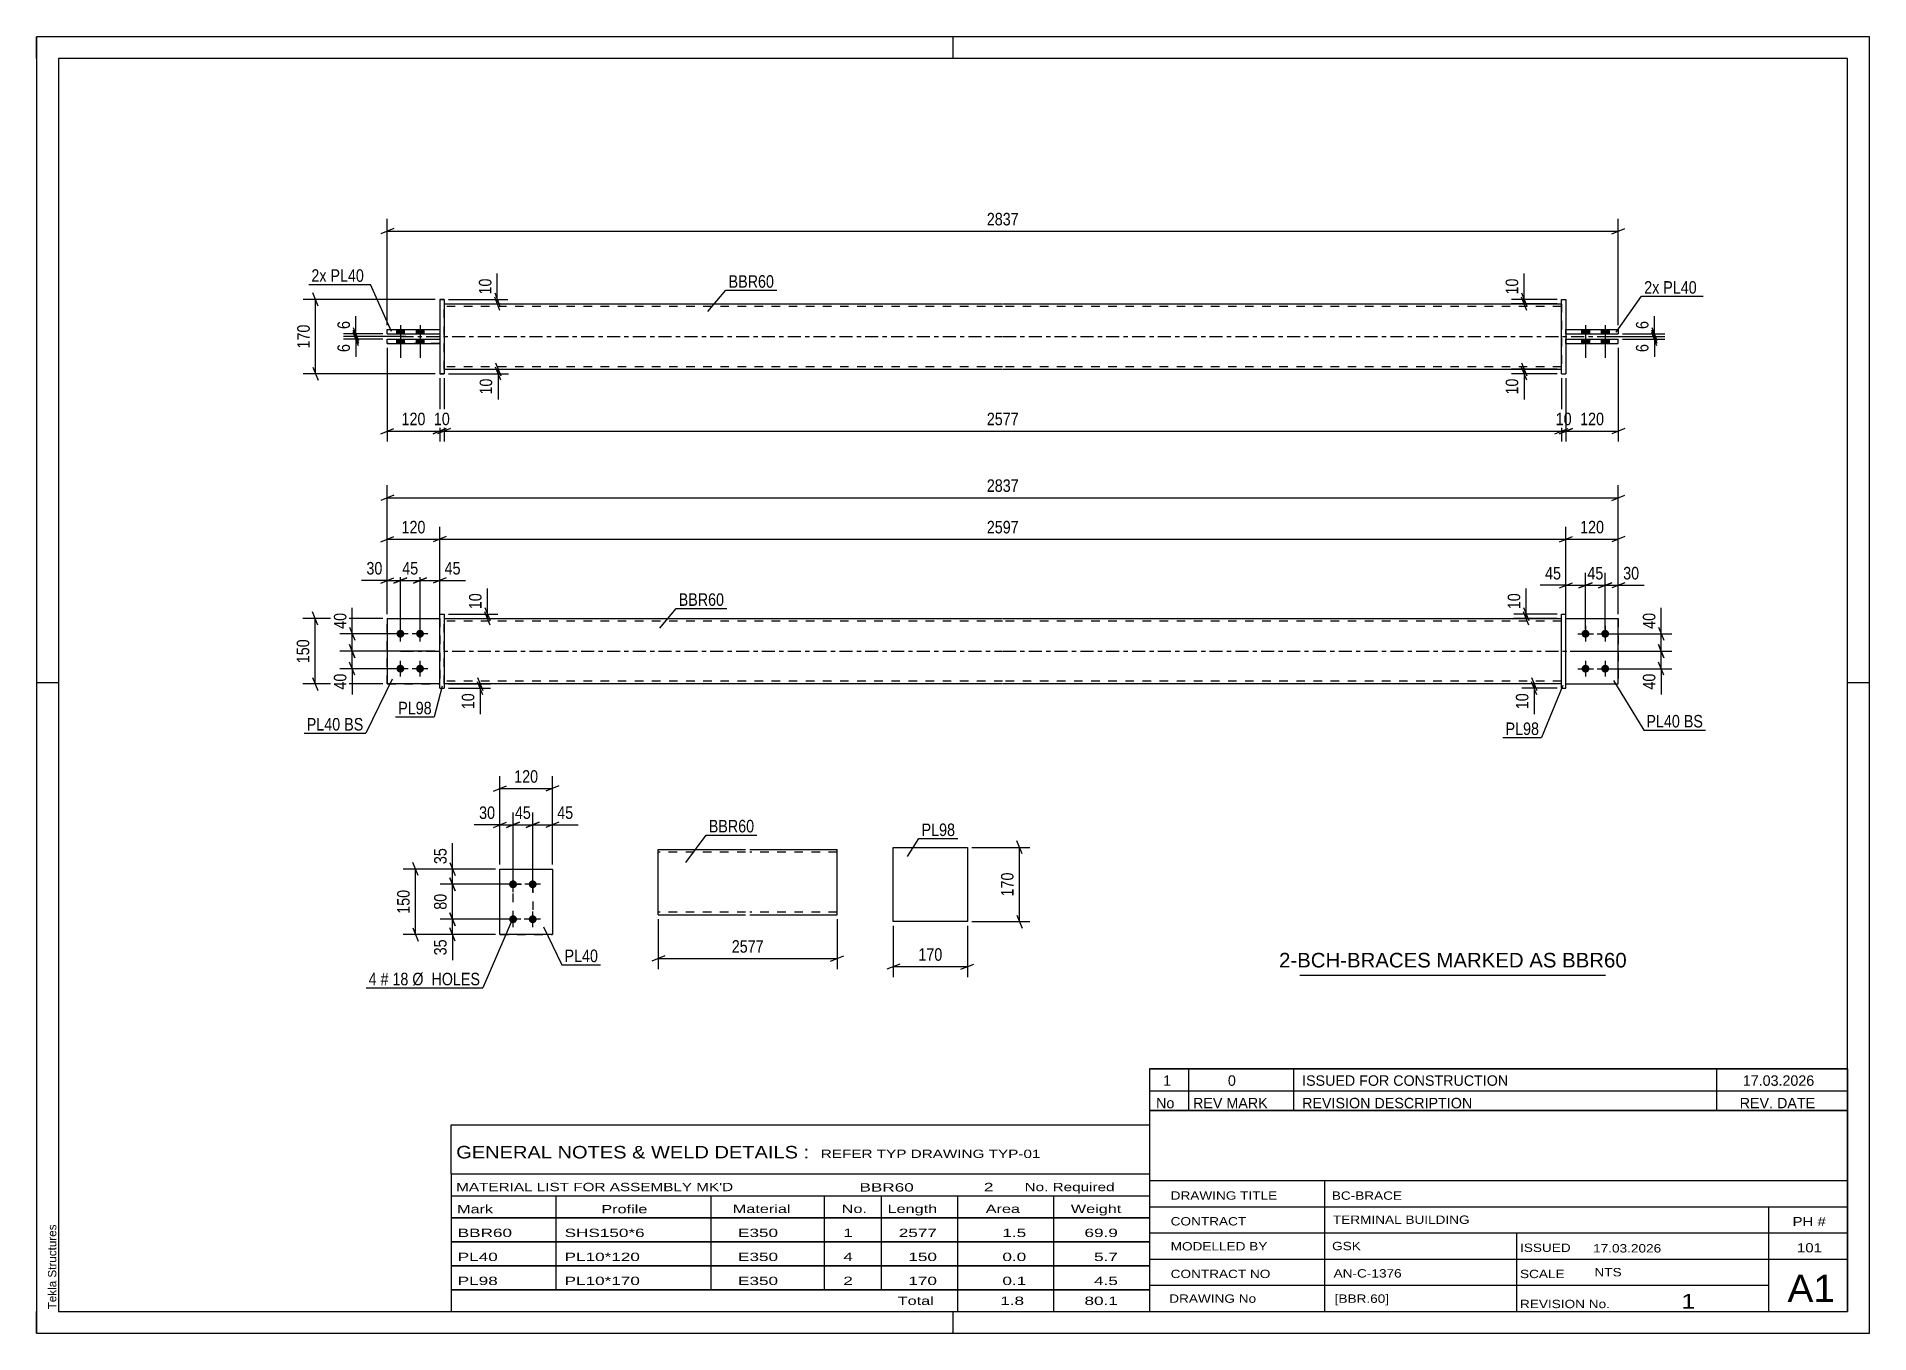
# Paper-space layout 'Layout1' of a CAD drawing. Header units: millimetres. Extents: x 0 to 420, y 0 to 297.
# The model-space entities are those that its viewports show. They can reach past a viewport. Long polylines and large blocks are cut down to what shows.
import ezdxf

# ---------------------------------------------------------------- set-up
doc = ezdxf.new("R2010")
doc.units = ezdxf.units.MM
doc.linetypes.add('DXK_LINE_DOT2', pattern=[3.9198, 1.9599, -1.9599])
doc.linetypes.add('DXK_LINE_DOT3', pattern=[5.9187, 2.979, -0.9799, 0.9799, -0.9799])
doc.layers.add('Viewport layer', color=7, linetype='Continuous', plot=False)
doc.styles.add('Arial', font='ARIAL.TTF', dxfattribs={"height": 0.2})
doc.styles.add('Arial Narrow', font='ARIALN.TTF', dxfattribs={"height": 0.2})

# ---------------------------------------------------------------- blocks, each defined once
blk = doc.blocks.new('Unknown-580605483-1163')
at = {"color": 5, "linetype": 'Continuous'}
for p, q in [((420, 297), (0, 297)), ((0, 297), (0, 0)), ((0, 292), (0, 297)), ((210, 292), (210, 297)), ((420, 0), (420, 297)), ((415, 292), (5, 292)), ((5, 292), (5, 5)), ((415, 5), (415, 292)), ((5, 149), (0, 149)), ((420, 149), (415, 149)), ((0, 0), (0, 5)), ((5, 5), (415, 5)), ((210, 0), (210, 5)), ((0, 0), (420, 0))]:
    blk.add_line(p, q, dxfattribs=at)
at = {"color": 174, "linetype": 'Continuous', "style": 'Arial'}
blk.add_text('Tekla Structures', height=1.9102, rotation=90, dxfattribs=at).set_placement((4.5, 5.5))
blk = doc.blocks.new('Part-580605483-1818 - 1791')
at = {"color": 2, "linetype": 'Continuous'}
for p, q in [((92.36, 164.74), (93.36, 164.74)), ((92.36, 147.74), (92.36, 164.74)), ((93.36, 164.74), (93.36, 164.74)), ((93.36, 164.74), (93.36, 147.74)), ((92.36, 147.74), (93.36, 147.74))]:
    blk.add_line(p, q, dxfattribs=at)
at = {"color": 7, "linetype": 'DXK_LINE_DOT2'}
for p, q in [((92.36, 164.74), (93.36, 164.74)), ((92.36, 147.74), (93.36, 147.74))]:
    blk.add_line(p, q, dxfattribs=at)
blk = doc.blocks.new('Part-580605483-1823 - 1791')
at = {"color": 2, "linetype": 'Continuous'}
for p, q in [((350.46, 163.74), (362.46, 163.74)), ((362.46, 163.74), (362.46, 163.74)), ((362.46, 148.74), (362.46, 163.74)), ((350.46, 148.74), (362.46, 148.74))]:
    blk.add_line(p, q, dxfattribs=at)
at = {"color": 7, "linetype": 'DXK_LINE_DOT2'}
for p, q in [((350.46, 163.74), (362.46, 163.74)), ((350.46, 148.74), (350.46, 163.74)), ((362.46, 163.74), (362.46, 163.74)), ((350.46, 148.74), (350.46, 148.74)), ((350.46, 148.74), (362.46, 148.74))]:
    blk.add_line(p, q, dxfattribs=at)
blk = doc.blocks.new('Part-580605483-1803 - 1791')
at = {"color": 2, "linetype": 'Continuous'}
for p, q in [((349.46, 164.74), (350.46, 164.74)), ((349.46, 147.74), (349.46, 164.74)), ((350.46, 147.74), (350.46, 164.74)), ((349.46, 147.74), (349.46, 147.74)), ((349.46, 147.74), (350.46, 147.74))]:
    blk.add_line(p, q, dxfattribs=at)
at = {"color": 7, "linetype": 'DXK_LINE_DOT2'}
for p, q in [((349.46, 164.74), (350.46, 164.74)), ((349.46, 147.74), (350.46, 147.74))]:
    blk.add_line(p, q, dxfattribs=at)
blk = doc.blocks.new('Part-580605483-1808 - 1791')
at = {"color": 2, "linetype": 'Continuous'}
for p, q in [((80.36, 163.74), (92.36, 163.74)), ((80.36, 163.74), (80.36, 148.74)), ((92.36, 148.74), (80.36, 148.74)), ((80.36, 148.74), (80.36, 148.74))]:
    blk.add_line(p, q, dxfattribs=at)
at = {"color": 7, "linetype": 'DXK_LINE_DOT2'}
for p, q in [((80.36, 163.74), (92.36, 163.74)), ((92.36, 163.74), (92.36, 163.74)), ((92.36, 163.74), (92.36, 148.74)), ((80.36, 148.74), (92.36, 148.74))]:
    blk.add_line(p, q, dxfattribs=at)
blk = doc.blocks.new('Part-580605483-1813 - 1791')
at = {"color": 7, "linetype": 'DXK_LINE_DOT2'}
for p, q in [((80.36, 163.74), (92.36, 163.74)), ((80.36, 163.74), (92.36, 163.74)), ((80.36, 148.74), (80.36, 163.74)), ((92.36, 163.74), (92.36, 163.74)), ((92.36, 163.74), (92.36, 148.74)), ((80.36, 148.74), (92.36, 148.74)), ((92.36, 148.74), (80.36, 148.74)), ((80.36, 148.74), (80.36, 148.74))]:
    blk.add_line(p, q, dxfattribs=at)
blk = doc.blocks.new('Part-580605483-1828 - 1791')
at = {"color": 2, "linetype": 'Continuous'}
for p, q in [((93.36, 163.74), (221.36, 163.74)), ((221.46, 163.74), (349.46, 163.74)), ((221.36, 148.74), (93.36, 148.74)), ((349.46, 148.74), (221.46, 148.74))]:
    blk.add_line(p, q, dxfattribs=at)
at = {"color": 7, "linetype": 'DXK_LINE_DOT2'}
for p, q in [((93.36, 148.74), (93.36, 163.74)), ((221.36, 163.14), (93.36, 163.14)), ((349.46, 163.14), (221.46, 163.14)), ((349.46, 148.74), (349.46, 163.74)), ((221.36, 149.34), (93.36, 149.34)), ((349.46, 149.34), (221.46, 149.34))]:
    blk.add_line(p, q, dxfattribs=at)
at = {"color": 7, "linetype": 'DXK_LINE_DOT3'}
for p, q in [((83.36, 156.24), (221.36, 156.24)), ((221.46, 156.24), (359.46, 156.24))]:
    blk.add_line(p, q, dxfattribs=at)
blk = doc.blocks.new('Bolt-580605483-1834 - 1791')
at = {"linetype": 'Continuous'}
for points in [[(354.96, 161.14), (355.15, 161.12), (355.33, 161.06), (355.49, 160.96), (355.63, 160.84), (355.74, 160.69), (355.82, 160.51), (355.86, 160.33), (355.86, 160.14), (355.82, 159.96), (355.74, 159.79), (355.63, 159.63), (355.49, 159.51), (355.33, 159.41), (355.15, 159.36), (354.96, 159.34), (354.77, 159.36), (354.59, 159.41), (354.43, 159.51), (354.29, 159.63), (354.18, 159.79), (354.1, 159.96), (354.07, 160.14), (354.07, 160.33), (354.1, 160.51), (354.18, 160.69), (354.29, 160.84), (354.43, 160.96), (354.59, 161.06), (354.77, 161.12)], [(359.46, 161.14), (359.65, 161.12), (359.83, 161.06), (359.99, 160.96), (360.13, 160.84), (360.24, 160.69), (360.32, 160.51), (360.36, 160.33), (360.36, 160.14), (360.32, 159.96), (360.24, 159.79), (360.13, 159.63), (359.99, 159.51), (359.83, 159.41), (359.65, 159.36), (359.46, 159.34), (359.27, 159.36), (359.09, 159.41), (358.93, 159.51), (358.79, 159.63), (358.68, 159.79), (358.6, 159.96), (358.57, 160.14), (358.57, 160.33), (358.6, 160.51), (358.68, 160.69), (358.79, 160.84), (358.93, 160.96), (359.09, 161.06), (359.27, 161.12)], [(354.96, 153.14), (355.15, 153.12), (355.33, 153.06), (355.49, 152.96), (355.63, 152.84), (355.74, 152.69), (355.82, 152.51), (355.86, 152.33), (355.86, 152.14), (355.82, 151.96), (355.74, 151.79), (355.63, 151.63), (355.49, 151.51), (355.33, 151.41), (355.15, 151.36), (354.96, 151.34), (354.77, 151.36), (354.59, 151.41), (354.43, 151.51), (354.29, 151.63), (354.18, 151.79), (354.1, 151.96), (354.07, 152.14), (354.07, 152.33), (354.1, 152.51), (354.18, 152.69), (354.29, 152.84), (354.43, 152.96), (354.59, 153.06), (354.77, 153.12)], [(359.46, 153.14), (359.65, 153.12), (359.83, 153.06), (359.99, 152.96), (360.13, 152.84), (360.24, 152.69), (360.32, 152.51), (360.36, 152.33), (360.36, 152.14), (360.32, 151.96), (360.24, 151.79), (360.13, 151.63), (359.99, 151.51), (359.83, 151.41), (359.65, 151.36), (359.46, 151.34), (359.27, 151.36), (359.09, 151.41), (358.93, 151.51), (358.79, 151.63), (358.68, 151.79), (358.6, 151.96), (358.57, 152.14), (358.57, 152.33), (358.6, 152.51), (358.68, 152.69), (358.79, 152.84), (358.93, 152.96), (359.09, 153.06), (359.27, 153.12)]]:
    blk.add_hatch(color=1, dxfattribs=at).paths.add_polyline_path(points)
at = {"color": 1, "linetype": 'Continuous'}
for p, q in [((353.16, 160.24), (356.76, 160.24)), ((354.96, 162.04), (354.96, 158.44)), ((357.66, 160.24), (361.26, 160.24)), ((359.46, 162.04), (359.46, 158.44)), ((353.16, 152.24), (356.76, 152.24)), ((354.96, 154.04), (354.96, 150.44)), ((357.66, 152.24), (361.26, 152.24)), ((359.46, 154.04), (359.46, 150.44))]:
    blk.add_line(p, q, dxfattribs=at)
blk = doc.blocks.new('Part-580605483-1839 - 1791')
at = {"color": 7, "linetype": 'DXK_LINE_DOT2'}
for p, q in [((350.46, 163.74), (362.46, 163.74)), ((350.46, 148.74), (350.46, 163.74)), ((350.46, 163.74), (362.46, 163.74)), ((362.46, 163.74), (362.46, 163.74)), ((362.46, 163.74), (362.46, 148.74)), ((350.46, 148.74), (350.46, 148.74)), ((350.46, 148.74), (362.46, 148.74)), ((350.46, 148.74), (362.46, 148.74))]:
    blk.add_line(p, q, dxfattribs=at)
blk = doc.blocks.new('Bolt-580605483-1840 - 1791')
at = {"linetype": 'Continuous'}
for points in [[(83.36, 161.14), (83.55, 161.12), (83.73, 161.06), (83.89, 160.96), (84.03, 160.84), (84.14, 160.69), (84.22, 160.51), (84.26, 160.33), (84.26, 160.14), (84.22, 159.96), (84.14, 159.79), (84.03, 159.63), (83.89, 159.51), (83.73, 159.41), (83.55, 159.36), (83.36, 159.34), (83.17, 159.36), (82.99, 159.41), (82.83, 159.51), (82.69, 159.63), (82.58, 159.79), (82.5, 159.96), (82.47, 160.14), (82.47, 160.33), (82.5, 160.51), (82.58, 160.69), (82.69, 160.84), (82.83, 160.96), (82.99, 161.06), (83.17, 161.12)], [(87.86, 161.14), (88.05, 161.12), (88.23, 161.06), (88.39, 160.96), (88.53, 160.84), (88.64, 160.69), (88.72, 160.51), (88.76, 160.33), (88.76, 160.14), (88.72, 159.96), (88.64, 159.79), (88.53, 159.63), (88.39, 159.51), (88.23, 159.41), (88.05, 159.36), (87.86, 159.34), (87.67, 159.36), (87.49, 159.41), (87.33, 159.51), (87.19, 159.63), (87.08, 159.79), (87, 159.96), (86.97, 160.14), (86.97, 160.33), (87, 160.51), (87.08, 160.69), (87.19, 160.84), (87.33, 160.96), (87.49, 161.06), (87.67, 161.12)], [(83.36, 153.14), (83.55, 153.12), (83.73, 153.06), (83.89, 152.96), (84.03, 152.84), (84.14, 152.69), (84.22, 152.51), (84.26, 152.33), (84.26, 152.14), (84.22, 151.96), (84.14, 151.79), (84.03, 151.63), (83.89, 151.51), (83.73, 151.41), (83.55, 151.36), (83.36, 151.34), (83.17, 151.36), (82.99, 151.41), (82.83, 151.51), (82.69, 151.63), (82.58, 151.79), (82.5, 151.96), (82.47, 152.14), (82.47, 152.33), (82.5, 152.51), (82.58, 152.69), (82.69, 152.84), (82.83, 152.96), (82.99, 153.06), (83.17, 153.12)], [(87.86, 153.14), (88.05, 153.12), (88.23, 153.06), (88.39, 152.96), (88.53, 152.84), (88.64, 152.69), (88.72, 152.51), (88.76, 152.33), (88.76, 152.14), (88.72, 151.96), (88.64, 151.79), (88.53, 151.63), (88.39, 151.51), (88.23, 151.41), (88.05, 151.36), (87.86, 151.34), (87.67, 151.36), (87.49, 151.41), (87.33, 151.51), (87.19, 151.63), (87.08, 151.79), (87, 151.96), (86.97, 152.14), (86.97, 152.33), (87, 152.51), (87.08, 152.69), (87.19, 152.84), (87.33, 152.96), (87.49, 153.06), (87.67, 153.12)]]:
    blk.add_hatch(color=1, dxfattribs=at).paths.add_polyline_path(points)
at = {"color": 1, "linetype": 'Continuous'}
for p, q in [((85.16, 160.24), (81.56, 160.24)), ((83.36, 158.44), (83.36, 162.04)), ((89.66, 160.24), (86.06, 160.24)), ((87.86, 158.44), (87.86, 162.04)), ((85.16, 152.24), (81.56, 152.24)), ((83.36, 150.44), (83.36, 154.04)), ((89.66, 152.24), (86.06, 152.24)), ((87.86, 150.44), (87.86, 154.04))]:
    blk.add_line(p, q, dxfattribs=at)
blk = doc.blocks.new('Bolt-580605483-2132 - 2128')
at = {"linetype": 'Continuous'}
for points in [[(82.46, 228.91), (84.26, 228.91), (84.26, 229.91), (82.46, 229.91)], [(82.46, 228.91), (84.26, 228.91), (84.26, 229.91), (82.46, 229.91)], [(82.46, 226.71), (84.26, 226.71), (84.26, 227.71), (82.46, 227.71)], [(82.46, 226.71), (84.26, 226.71), (84.26, 227.71), (82.46, 227.71)], [(86.96, 228.91), (88.76, 228.91), (88.76, 229.91), (86.96, 229.91)], [(86.96, 228.91), (88.76, 228.91), (88.76, 229.91), (86.96, 229.91)], [(86.96, 226.71), (88.76, 226.71), (88.76, 227.71), (86.96, 227.71)], [(86.96, 226.71), (88.76, 226.71), (88.76, 227.71), (86.96, 227.71)]]:
    blk.add_hatch(color=1, dxfattribs=at).paths.add_polyline_path(points)
at = {"color": 1, "linetype": 'Continuous'}
for p, q in [((82.46, 229.91), (82.46, 228.91)), ((82.46, 229.91), (82.46, 228.91)), ((82.46, 227.71), (82.46, 226.71)), ((82.46, 227.71), (82.46, 226.71)), ((83.36, 230.91), (83.36, 223.41)), ((83.36, 230.91), (83.36, 223.41)), ((84.26, 229.91), (84.26, 228.91)), ((84.26, 229.91), (84.26, 228.91)), ((84.26, 227.71), (84.26, 226.71)), ((84.26, 227.71), (84.26, 226.71)), ((86.96, 229.91), (86.96, 228.91)), ((86.96, 229.91), (86.96, 228.91)), ((86.96, 227.71), (86.96, 226.71)), ((86.96, 227.71), (86.96, 226.71)), ((87.86, 230.91), (87.86, 223.41)), ((87.86, 230.91), (87.86, 223.41)), ((88.76, 229.91), (88.76, 228.91)), ((88.76, 229.91), (88.76, 228.91)), ((88.76, 227.71), (88.76, 226.71)), ((88.76, 227.71), (88.76, 226.71))]:
    blk.add_line(p, q, dxfattribs=at)
blk = doc.blocks.new('Part-580605483-2138 - 2128')
at = {"color": 2, "linetype": 'Continuous'}
for p, q in [((93.36, 235.81), (221.36, 235.81)), ((221.46, 235.81), (349.46, 235.81)), ((93.36, 220.81), (221.36, 220.81)), ((221.46, 220.81), (349.46, 220.81))]:
    blk.add_line(p, q, dxfattribs=at)
at = {"color": 7, "linetype": 'DXK_LINE_DOT2'}
for p, q in [((93.36, 220.81), (93.36, 235.81)), ((221.36, 235.21), (93.36, 235.21)), ((349.46, 235.21), (221.46, 235.21)), ((349.46, 235.81), (349.46, 220.81)), ((221.36, 221.41), (93.36, 221.41)), ((349.46, 221.41), (221.46, 221.41))]:
    blk.add_line(p, q, dxfattribs=at)
at = {"color": 7, "linetype": 'DXK_LINE_DOT3'}
for p, q in [((83.36, 228.31), (221.36, 228.31)), ((221.46, 228.31), (359.46, 228.31))]:
    blk.add_line(p, q, dxfattribs=at)
blk = doc.blocks.new('Part-580605483-2139 - 2128')
at = {"color": 2, "linetype": 'Continuous'}
for p, q in [((349.46, 236.81), (349.46, 236.81)), ((349.46, 219.81), (349.46, 236.81)), ((349.46, 236.81), (350.46, 236.81)), ((350.46, 236.81), (350.46, 236.81)), ((350.46, 236.81), (350.46, 219.81)), ((349.46, 219.81), (350.46, 219.81)), ((349.46, 219.81), (349.46, 219.81)), ((350.46, 219.81), (350.46, 219.81))]:
    blk.add_line(p, q, dxfattribs=at)
at = {"color": 7, "linetype": 'DXK_LINE_DOT2'}
for p, q in [((349.46, 236.81), (349.46, 236.81)), ((349.46, 236.81), (350.46, 236.81)), ((349.46, 219.81), (350.46, 219.81))]:
    blk.add_line(p, q, dxfattribs=at)
blk = doc.blocks.new('Bolt-580605483-2133 - 2128')
at = {"linetype": 'Continuous'}
for points in [[(355.86, 229.91), (354.06, 229.91), (354.06, 228.91), (355.86, 228.91)], [(355.86, 229.91), (354.06, 229.91), (354.06, 228.91), (355.86, 228.91)], [(355.86, 227.71), (354.06, 227.71), (354.06, 226.71), (355.86, 226.71)], [(355.86, 227.71), (354.06, 227.71), (354.06, 226.71), (355.86, 226.71)], [(360.36, 229.91), (358.56, 229.91), (358.56, 228.91), (360.36, 228.91)], [(360.36, 229.91), (358.56, 229.91), (358.56, 228.91), (360.36, 228.91)], [(360.36, 227.71), (358.56, 227.71), (358.56, 226.71), (360.36, 226.71)], [(360.36, 227.71), (358.56, 227.71), (358.56, 226.71), (360.36, 226.71)]]:
    blk.add_hatch(color=1, dxfattribs=at).paths.add_polyline_path(points)
at = {"color": 1, "linetype": 'Continuous'}
for p, q in [((354.06, 229.91), (354.06, 228.91)), ((354.06, 229.91), (354.06, 228.91)), ((354.06, 227.71), (354.06, 226.71)), ((354.06, 227.71), (354.06, 226.71)), ((354.96, 230.91), (354.96, 223.41)), ((354.96, 230.91), (354.96, 223.41)), ((355.86, 229.91), (355.86, 228.91)), ((355.86, 229.91), (355.86, 228.91)), ((355.86, 227.71), (355.86, 226.71)), ((355.86, 227.71), (355.86, 226.71)), ((358.56, 229.91), (358.56, 228.91)), ((358.56, 229.91), (358.56, 228.91)), ((358.56, 227.71), (358.56, 226.71)), ((358.56, 227.71), (358.56, 226.71)), ((359.46, 230.91), (359.46, 223.41)), ((359.46, 230.91), (359.46, 223.41)), ((360.36, 229.91), (360.36, 228.91)), ((360.36, 229.91), (360.36, 228.91)), ((360.36, 227.71), (360.36, 226.71)), ((360.36, 227.71), (360.36, 226.71))]:
    blk.add_line(p, q, dxfattribs=at)
blk = doc.blocks.new('Part-580605483-2144 - 2128')
at = {"color": 2, "linetype": 'Continuous'}
for p, q in [((80.36, 227.71), (92.36, 227.71)), ((80.36, 226.71), (80.36, 227.71)), ((80.36, 226.71), (92.36, 226.71)), ((80.36, 226.71), (80.36, 226.71))]:
    blk.add_line(p, q, dxfattribs=at)
at = {"color": 7, "linetype": 'DXK_LINE_DOT2'}
for p, q in [((80.36, 227.71), (92.36, 227.71)), ((92.36, 227.71), (92.36, 226.71)), ((92.36, 226.71), (80.36, 226.71))]:
    blk.add_line(p, q, dxfattribs=at)
blk = doc.blocks.new('Part-580605483-2149 - 2128')
at = {"color": 2, "linetype": 'Continuous'}
for p, q in [((80.36, 229.91), (92.36, 229.91)), ((80.36, 228.91), (80.36, 229.91)), ((80.36, 228.91), (92.36, 228.91)), ((80.36, 228.91), (80.36, 228.91))]:
    blk.add_line(p, q, dxfattribs=at)
at = {"color": 7, "linetype": 'DXK_LINE_DOT2'}
for p, q in [((80.36, 229.91), (92.36, 229.91)), ((80.36, 229.91), (80.36, 229.91)), ((80.36, 228.91), (92.36, 228.91)), ((92.36, 229.91), (92.36, 228.91))]:
    blk.add_line(p, q, dxfattribs=at)
blk = doc.blocks.new('Part-580605483-2150 - 2128')
at = {"color": 2, "linetype": 'Continuous'}
for p, q in [((92.36, 236.81), (93.36, 236.81)), ((92.36, 236.81), (92.36, 219.81)), ((93.36, 236.81), (93.36, 236.81)), ((93.36, 236.81), (93.36, 219.81)), ((93.36, 219.81), (92.36, 219.81)), ((92.36, 219.81), (92.36, 219.81))]:
    blk.add_line(p, q, dxfattribs=at)
at = {"color": 7, "linetype": 'DXK_LINE_DOT2'}
for p, q in [((93.36, 236.81), (92.36, 236.81)), ((93.36, 236.81), (93.36, 236.81)), ((92.36, 219.81), (93.36, 219.81))]:
    blk.add_line(p, q, dxfattribs=at)
blk = doc.blocks.new('Part-580605483-2155 - 2128')
at = {"color": 2, "linetype": 'Continuous'}
for p, q in [((350.46, 229.91), (362.46, 229.91)), ((350.46, 228.91), (362.46, 228.91)), ((362.46, 229.91), (362.46, 228.91))]:
    blk.add_line(p, q, dxfattribs=at)
at = {"color": 7, "linetype": 'DXK_LINE_DOT2'}
for p, q in [((350.46, 228.91), (350.46, 229.91)), ((350.46, 229.91), (362.46, 229.91)), ((350.46, 228.91), (362.46, 228.91)), ((362.46, 229.91), (362.46, 229.91))]:
    blk.add_line(p, q, dxfattribs=at)
blk = doc.blocks.new('Part-580605483-2160 - 2128')
at = {"color": 2, "linetype": 'Continuous'}
for p, q in [((350.46, 227.71), (362.46, 227.71)), ((362.46, 226.71), (362.46, 227.71)), ((350.46, 226.71), (362.46, 226.71))]:
    blk.add_line(p, q, dxfattribs=at)
at = {"color": 7, "linetype": 'DXK_LINE_DOT2'}
for p, q in [((350.46, 226.71), (350.46, 227.71)), ((350.46, 227.71), (362.46, 227.71)), ((350.46, 226.71), (362.46, 226.71))]:
    blk.add_line(p, q, dxfattribs=at)
blk = doc.blocks.new('Bolt-580605483-1444 - 1410')
at = {"linetype": 'Continuous'}
for points in [[(109.18, 101.95), (108.99, 101.97), (108.81, 102.02), (108.65, 102.12), (108.51, 102.24), (108.4, 102.4), (108.32, 102.57), (108.28, 102.75), (108.28, 102.94), (108.32, 103.12), (108.4, 103.3), (108.51, 103.45), (108.65, 103.57), (108.81, 103.67), (108.99, 103.73), (109.18, 103.75), (109.37, 103.73), (109.55, 103.67), (109.71, 103.57), (109.85, 103.45), (109.96, 103.3), (110.04, 103.12), (110.07, 102.94), (110.07, 102.75), (110.04, 102.57), (109.96, 102.4), (109.85, 102.24), (109.71, 102.12), (109.55, 102.02), (109.37, 101.97)], [(113.68, 101.95), (113.49, 101.97), (113.31, 102.02), (113.15, 102.12), (113.01, 102.24), (112.9, 102.4), (112.82, 102.57), (112.78, 102.75), (112.78, 102.94), (112.82, 103.12), (112.9, 103.3), (113.01, 103.45), (113.15, 103.57), (113.31, 103.67), (113.49, 103.73), (113.68, 103.75), (113.87, 103.73), (114.05, 103.67), (114.21, 103.57), (114.35, 103.45), (114.46, 103.3), (114.54, 103.12), (114.57, 102.94), (114.57, 102.75), (114.54, 102.57), (114.46, 102.4), (114.35, 102.24), (114.21, 102.12), (114.05, 102.02), (113.87, 101.97)], [(109.18, 93.95), (108.99, 93.97), (108.81, 94.02), (108.65, 94.12), (108.51, 94.24), (108.4, 94.4), (108.32, 94.57), (108.28, 94.75), (108.28, 94.94), (108.32, 95.12), (108.4, 95.3), (108.51, 95.45), (108.65, 95.57), (108.81, 95.67), (108.99, 95.73), (109.18, 95.75), (109.37, 95.73), (109.55, 95.67), (109.71, 95.57), (109.85, 95.45), (109.96, 95.3), (110.04, 95.12), (110.07, 94.94), (110.07, 94.75), (110.04, 94.57), (109.96, 94.4), (109.85, 94.24), (109.71, 94.12), (109.55, 94.02), (109.37, 93.97)], [(113.68, 93.95), (113.49, 93.97), (113.31, 94.02), (113.15, 94.12), (113.01, 94.24), (112.9, 94.4), (112.82, 94.57), (112.78, 94.75), (112.78, 94.94), (112.82, 95.12), (112.9, 95.3), (113.01, 95.45), (113.15, 95.57), (113.31, 95.67), (113.49, 95.73), (113.68, 95.75), (113.87, 95.73), (114.05, 95.67), (114.21, 95.57), (114.35, 95.45), (114.46, 95.3), (114.54, 95.12), (114.57, 94.94), (114.57, 94.75), (114.54, 94.57), (114.46, 94.4), (114.35, 94.24), (114.21, 94.12), (114.05, 94.02), (113.87, 93.97)]]:
    blk.add_hatch(color=1, dxfattribs=at).paths.add_polyline_path(points)
at = {"color": 1, "linetype": 'Continuous'}
for p, q in [((110.98, 102.85), (107.38, 102.85)), ((109.18, 101.05), (109.18, 104.65)), ((115.48, 102.85), (111.88, 102.85)), ((113.68, 101.05), (113.68, 104.65)), ((109.18, 93.05), (109.18, 96.65)), ((113.68, 93.05), (113.68, 96.65)), ((110.98, 94.85), (107.38, 94.85)), ((115.48, 94.85), (111.88, 94.85))]:
    blk.add_line(p, q, dxfattribs=at)
blk = doc.blocks.new('Part-580605483-1459 - 1410')
at = {"color": 2, "linetype": 'Continuous'}
for p, q in [((106.18, 106.35), (118.18, 106.35)), ((106.18, 91.35), (106.18, 106.35)), ((118.18, 106.35), (118.18, 106.35)), ((118.18, 106.35), (118.18, 91.35)), ((118.18, 91.35), (106.18, 91.35)), ((106.18, 91.35), (106.18, 91.35))]:
    blk.add_line(p, q, dxfattribs=at)
at = {"color": 7, "linetype": 'DXK_LINE_DOT2'}
for p, q in [((106.18, 106.35), (118.18, 106.35)), ((106.18, 91.35), (118.18, 91.35)), ((106.18, 91.35), (106.18, 91.35))]:
    blk.add_line(p, q, dxfattribs=at)
blk = doc.blocks.new('Part-580605483-1390 - 1374')
at = {"color": 2, "linetype": 'Continuous'}
for p, q in [((196.31, 94.31), (196.31, 111.31)), ((196.31, 111.31), (213.31, 111.31)), ((213.31, 111.31), (213.31, 94.31)), ((213.31, 94.31), (196.31, 94.31))]:
    blk.add_line(p, q, dxfattribs=at)
blk = doc.blocks.new('Part-580605483-1275 - 1255')
at = {"color": 2, "linetype": 'Continuous'}
for p, q in [((142.46, 97.04), (142.46, 110.84)), ((142.46, 110.84), (162.46, 110.84)), ((163.46, 110.84), (183.46, 110.84)), ((183.46, 95.84), (183.46, 110.84)), ((142.46, 96.19), (142.46, 97.04)), ((142.46, 95.93), (142.46, 96.19)), ((142.46, 95.84), (142.46, 95.93)), ((142.46, 95.84), (162.46, 95.84)), ((163.46, 95.84), (183.46, 95.84))]:
    blk.add_line(p, q, dxfattribs=at)
at = {"color": 7, "linetype": 'DXK_LINE_DOT2'}
for p, q in [((162.46, 110.24), (142.46, 110.24)), ((183.46, 110.24), (163.46, 110.24)), ((142.46, 96.58), (142.46, 97.04)), ((142.46, 96.19), (142.46, 96.81)), ((142.46, 96.44), (142.46, 96.49)), ((142.46, 96.44), (142.46, 96.49)), ((162.46, 96.44), (142.46, 96.44)), ((183.46, 96.44), (163.46, 96.44)), ((183.46, 96.44), (183.46, 96.49))]:
    blk.add_line(p, q, dxfattribs=at)
blk = doc.blocks.new('Rectangle-580605483-1568 - 1410')
at = {"color": 1, "linetype": 'DXK_LINE_DOT2'}
blk.add_lwpolyline([(109.18, 102.85), (113.68, 102.85), (113.68, 94.85), (109.18, 94.85), (109.18, 102.85)], close=True, dxfattribs=at)
blk = doc.blocks.new('StraightDimension-580605483-2071 - 1791')
at = {"color": 7, "linetype": 'Continuous'}
for p, q in [((94.36, 148.74), (104.04, 148.74)), ((94.36, 147.74), (104.04, 147.74)), ((101.04, 150.24), (102.24, 147.24)), ((102.24, 146.24), (101.04, 149.24)), ((101.64, 147.74), (101.64, 148.74))]:
    blk.add_line(p, q, dxfattribs=at)
at = {"color": 0}
blk.add_wipeout([(100.89, 147.21), (96.69, 147.21), (96.69, 142.35), (100.89, 142.35)], dxfattribs=at)
at = {"color": 7, "linetype": 'Continuous'}
blk.add_line((101.64, 147.74), (101.64, 141.83), dxfattribs=at)
blk.add_line((101.64, 147.74), (101.64, 141.83), dxfattribs=at)
at = {"color": 3, "style": 'Arial Narrow'}
blk.add_text('10', height=2.863, rotation=90.0002, dxfattribs=at).set_placement((100.29, 142.95))
blk = doc.blocks.new('StraightDimension-580605483-1926 - 1791')
at = {"color": 7, "linetype": 'Continuous'}
for p, q in [((351.46, 156.24), (374.71, 156.24)), ((371.71, 157.74), (372.91, 154.74)), ((372.31, 152.24), (372.31, 156.24)), ((360.46, 152.24), (374.71, 152.24)), ((372.91, 150.74), (371.71, 153.74))]:
    blk.add_line(p, q, dxfattribs=at)
at = {"color": 0}
blk.add_wipeout([(371.56, 151.71), (367.36, 151.71), (367.36, 146.85), (371.56, 146.85)], dxfattribs=at)
at = {"color": 7, "linetype": 'Continuous'}
blk.add_line((372.31, 152.24), (372.31, 146.33), dxfattribs=at)
blk.add_line((372.31, 152.24), (372.31, 146.33), dxfattribs=at)
at = {"color": 3, "style": 'Arial Narrow'}
blk.add_text('40', height=2.863, rotation=90.0002, dxfattribs=at).set_placement((370.96, 147.45))
blk = doc.blocks.new('StraightDimension-580605483-2015 - 1791')
at = {"color": 7, "linetype": 'Continuous'}
for p, q in [((86.36, 171.86), (89.36, 173.06)), ((87.86, 161.24), (87.86, 175.31)), ((87.86, 172.46), (92.36, 172.46)), ((93.86, 173.06), (90.86, 171.86)), ((92.36, 164.74), (92.36, 175.31))]:
    blk.add_line(p, q, dxfattribs=at)
at = {"color": 0}
blk.add_wipeout([(97.74, 173.21), (97.74, 177.41), (92.89, 177.41), (92.89, 173.21)], dxfattribs=at)
at = {"color": 7, "linetype": 'Continuous'}
blk.add_line((92.36, 172.46), (98.27, 172.46), dxfattribs=at)
blk.add_line((92.36, 172.46), (98.27, 172.46), dxfattribs=at)
at = {"color": 3, "style": 'Arial Narrow'}
blk.add_text('45', height=2.863, dxfattribs=at).set_placement((93.49, 173.81))
blk = doc.blocks.new('StraightDimension-580605483-1951 - 1791')
at = {"color": 7, "linetype": 'Continuous'}
for p, q in [((93.86, 182.48), (90.86, 181.28)), ((92.36, 157.24), (92.36, 184.73)), ((92.36, 181.88), (350.46, 181.88)), ((348.96, 181.28), (351.96, 182.48)), ((350.46, 164.74), (350.46, 184.73))]:
    blk.add_line(p, q, dxfattribs=at)
at = {"color": 0}
blk.add_wipeout([(225.67, 182.63), (225.67, 186.83), (217.15, 186.83), (217.15, 182.63)], dxfattribs=at)
at = {"color": 3, "style": 'Arial Narrow'}
blk.add_text('2597', height=2.863, dxfattribs=at).set_placement((217.75, 183.23))
blk = doc.blocks.new('StraightDimension-580605483-1867 - 1791')
at = {"color": 7, "linetype": 'Continuous'}
for p, q in [((354.96, 161.24), (354.96, 174.18)), ((359.46, 161.24), (359.46, 174.18)), ((353.46, 170.73), (356.46, 171.93)), ((354.96, 171.33), (359.46, 171.33)), ((360.96, 171.93), (357.96, 170.73))]:
    blk.add_line(p, q, dxfattribs=at)
at = {"color": 0}
blk.add_wipeout([(359.64, 172.08), (359.64, 176.28), (354.78, 176.28), (354.78, 172.08)], dxfattribs=at)
at = {"color": 3, "style": 'Arial Narrow'}
blk.add_text('45', height=2.863, dxfattribs=at).set_placement((355.38, 172.68))
blk = doc.blocks.new('StraightDimension-580605483-1936 - 1791')
at = {"color": 7, "linetype": 'Continuous'}
for p, q in [((78.86, 181.28), (81.86, 182.48)), ((80.36, 164.74), (80.36, 184.73)), ((80.36, 181.88), (92.36, 181.88)), ((93.86, 182.48), (90.86, 181.28)), ((92.36, 157.24), (92.36, 184.73))]:
    blk.add_line(p, q, dxfattribs=at)
at = {"color": 0}
blk.add_wipeout([(89.7, 182.63), (89.7, 186.83), (83.02, 186.83), (83.02, 182.63)], dxfattribs=at)
at = {"color": 3, "style": 'Arial Narrow'}
blk.add_text('120', height=2.863, dxfattribs=at).set_placement((83.62, 183.23))
blk = doc.blocks.new('StraightDimension-580605483-1897 - 1791')
at = {"color": 7, "linetype": 'Continuous'}
for p, q in [((80.36, 164.74), (80.36, 194.24)), ((362.46, 164.74), (362.46, 194.24)), ((81.86, 191.99), (78.86, 190.79)), ((80.36, 191.39), (362.46, 191.39)), ((360.96, 190.79), (363.96, 191.99))]:
    blk.add_line(p, q, dxfattribs=at)
at = {"color": 0}
blk.add_wipeout([(225.67, 192.14), (225.67, 196.34), (217.15, 196.34), (217.15, 192.14)], dxfattribs=at)
at = {"color": 3, "style": 'Arial Narrow'}
blk.add_text('2837', height=2.863, dxfattribs=at).set_placement((217.75, 192.74))
blk = doc.blocks.new('StraightDimension-580605483-2032 - 1791')
at = {"color": 7, "linetype": 'Continuous'}
for p, q in [((64.42, 162.24), (63.22, 165.24)), ((79.36, 163.74), (60.97, 163.74)), ((63.82, 148.74), (63.82, 163.74)), ((79.36, 148.74), (60.97, 148.74)), ((63.22, 150.24), (64.42, 147.24))]:
    blk.add_line(p, q, dxfattribs=at)
at = {"color": 0}
blk.add_wipeout([(63.07, 159.58), (58.87, 159.58), (58.87, 152.89), (63.07, 152.89)], dxfattribs=at)
at = {"color": 3, "style": 'Arial Narrow'}
blk.add_text('150', height=2.863, rotation=90.0002, dxfattribs=at).set_placement((62.47, 153.49))
blk = doc.blocks.new('StraightDimension-580605483-2061 - 1791')
at = {"color": 7, "linetype": 'Continuous'}
for p, q in [((82.36, 160.24), (69.48, 160.24)), ((71.73, 161.74), (72.93, 158.74)), ((72.33, 156.24), (72.33, 160.24)), ((91.36, 156.24), (69.48, 156.24)), ((72.93, 154.74), (71.73, 157.74))]:
    blk.add_line(p, q, dxfattribs=at)
at = {"color": 0}
blk.add_wipeout([(71.58, 165.62), (67.38, 165.62), (67.38, 160.76), (71.58, 160.76)], dxfattribs=at)
at = {"color": 7, "linetype": 'Continuous'}
blk.add_line((72.33, 160.24), (72.33, 166.14), dxfattribs=at)
blk.add_line((72.33, 160.24), (72.33, 166.14), dxfattribs=at)
at = {"color": 3, "style": 'Arial Narrow'}
blk.add_text('40', height=2.863, rotation=90.0002, dxfattribs=at).set_placement((70.98, 161.36))
blk = doc.blocks.new('StraightDimension-580605483-1842 - 1791')
at = {"color": 7, "linetype": 'Continuous'}
for p, q in [((94.36, 164.74), (105.7, 164.74)), ((102.7, 166.24), (103.9, 163.24)), ((103.9, 162.24), (102.7, 165.24)), ((103.3, 163.74), (103.3, 164.74)), ((94.36, 163.74), (105.7, 163.74))]:
    blk.add_line(p, q, dxfattribs=at)
at = {"color": 0}
blk.add_wipeout([(102.55, 170.12), (98.35, 170.12), (98.35, 165.26), (102.55, 165.26)], dxfattribs=at)
at = {"color": 7, "linetype": 'Continuous'}
blk.add_line((103.3, 164.74), (103.3, 170.64), dxfattribs=at)
blk.add_line((103.3, 164.74), (103.3, 170.64), dxfattribs=at)
at = {"color": 3, "style": 'Arial Narrow'}
blk.add_text('10', height=2.863, rotation=90.0002, dxfattribs=at).set_placement((101.95, 165.86))
blk = doc.blocks.new('StraightDimension-580605483-1851 - 1791')
at = {"color": 7, "linetype": 'Continuous'}
for p, q in [((350.46, 164.74), (350.46, 174.18)), ((354.96, 161.24), (354.96, 174.18)), ((348.96, 170.73), (351.96, 171.93)), ((350.46, 171.33), (354.96, 171.33)), ((356.46, 171.93), (353.46, 170.73))]:
    blk.add_line(p, q, dxfattribs=at)
at = {"color": 0}
blk.add_wipeout([(349.94, 172.08), (349.94, 176.28), (345.08, 176.28), (345.08, 172.08)], dxfattribs=at)
at = {"color": 7, "linetype": 'Continuous'}
blk.add_line((350.46, 171.33), (344.55, 171.33), dxfattribs=at)
blk.add_line((350.46, 171.33), (344.55, 171.33), dxfattribs=at)
at = {"color": 3, "style": 'Arial Narrow'}
blk.add_text('45', height=2.863, dxfattribs=at).set_placement((345.68, 172.68))
blk = doc.blocks.new('StraightDimension-580605483-1880 - 1791')
at = {"color": 7, "linetype": 'Continuous'}
for p, q in [((359.46, 161.24), (359.46, 174.18)), ((362.46, 164.74), (362.46, 174.18)), ((357.96, 170.73), (360.96, 171.93)), ((359.46, 171.33), (362.46, 171.33)), ((363.96, 171.93), (360.96, 170.73))]:
    blk.add_line(p, q, dxfattribs=at)
at = {"color": 0}
blk.add_wipeout([(367.84, 172.08), (367.84, 176.28), (362.99, 176.28), (362.99, 172.08)], dxfattribs=at)
at = {"color": 7, "linetype": 'Continuous'}
blk.add_line((362.46, 171.33), (368.37, 171.33), dxfattribs=at)
blk.add_line((362.46, 171.33), (368.37, 171.33), dxfattribs=at)
at = {"color": 3, "style": 'Arial Narrow'}
blk.add_text('30', height=2.863, dxfattribs=at).set_placement((363.59, 172.68))
blk = doc.blocks.new('StraightDimension-580605483-1917 - 1791')
at = {"color": 7, "linetype": 'Continuous'}
for p, q in [((360.46, 160.24), (374.71, 160.24)), ((371.71, 161.74), (372.91, 158.74)), ((372.31, 156.24), (372.31, 160.24)), ((351.46, 156.24), (374.71, 156.24)), ((372.91, 154.74), (371.71, 157.74))]:
    blk.add_line(p, q, dxfattribs=at)
at = {"color": 0}
blk.add_wipeout([(371.56, 165.62), (367.36, 165.62), (367.36, 160.76), (371.56, 160.76)], dxfattribs=at)
at = {"color": 7, "linetype": 'Continuous'}
blk.add_line((372.31, 160.24), (372.31, 166.14), dxfattribs=at)
blk.add_line((372.31, 160.24), (372.31, 166.14), dxfattribs=at)
at = {"color": 3, "style": 'Arial Narrow'}
blk.add_text('40', height=2.863, rotation=90.0002, dxfattribs=at).set_placement((370.96, 161.36))
blk = doc.blocks.new('StraightDimension-580605483-1966 - 1791')
at = {"color": 7, "linetype": 'Continuous'}
for p, q in [((348.96, 181.28), (351.96, 182.48)), ((350.46, 164.74), (350.46, 184.73)), ((350.46, 181.88), (362.46, 181.88)), ((363.96, 182.48), (360.96, 181.28)), ((362.46, 164.74), (362.46, 184.73))]:
    blk.add_line(p, q, dxfattribs=at)
at = {"color": 0}
blk.add_wipeout([(359.8, 182.63), (359.8, 186.83), (353.12, 186.83), (353.12, 182.63)], dxfattribs=at)
at = {"color": 3, "style": 'Arial Narrow'}
blk.add_text('120', height=2.863, dxfattribs=at).set_placement((353.72, 183.23))
blk = doc.blocks.new('StraightDimension-580605483-1986 - 1791')
at = {"color": 7, "linetype": 'Continuous'}
for p, q in [((78.86, 171.86), (81.86, 173.06)), ((80.36, 164.74), (80.36, 175.31)), ((80.36, 172.46), (83.36, 172.46)), ((84.86, 173.06), (81.86, 171.86)), ((83.36, 161.24), (83.36, 175.31))]:
    blk.add_line(p, q, dxfattribs=at)
at = {"color": 0}
blk.add_wipeout([(79.84, 173.21), (79.84, 177.41), (74.98, 177.41), (74.98, 173.21)], dxfattribs=at)
at = {"color": 7, "linetype": 'Continuous'}
blk.add_line((80.36, 172.46), (74.45, 172.46), dxfattribs=at)
blk.add_line((80.36, 172.46), (74.45, 172.46), dxfattribs=at)
at = {"color": 3, "style": 'Arial Narrow'}
blk.add_text('30', height=2.863, dxfattribs=at).set_placement((75.58, 173.81))
blk = doc.blocks.new('StraightDimension-580605483-2002 - 1791')
at = {"color": 7, "linetype": 'Continuous'}
for p, q in [((81.86, 171.86), (84.86, 173.06)), ((83.36, 161.24), (83.36, 175.31)), ((83.36, 172.46), (87.86, 172.46)), ((89.36, 173.06), (86.36, 171.86)), ((87.86, 161.24), (87.86, 175.31))]:
    blk.add_line(p, q, dxfattribs=at)
at = {"color": 0}
blk.add_wipeout([(88.04, 173.21), (88.04, 177.41), (83.18, 177.41), (83.18, 173.21)], dxfattribs=at)
at = {"color": 3, "style": 'Arial Narrow'}
blk.add_text('45', height=2.863, dxfattribs=at).set_placement((83.78, 173.81))
blk = doc.blocks.new('StraightDimension-580605483-2052 - 1791')
at = {"color": 7, "linetype": 'Continuous'}
for p, q in [((91.36, 156.24), (69.48, 156.24)), ((71.73, 157.74), (72.93, 154.74)), ((72.33, 152.24), (72.33, 156.24)), ((82.36, 152.24), (69.48, 152.24)), ((72.93, 150.74), (71.73, 153.74))]:
    blk.add_line(p, q, dxfattribs=at)
at = {"color": 0}
blk.add_wipeout([(71.58, 151.71), (67.38, 151.71), (67.38, 146.85), (71.58, 146.85)], dxfattribs=at)
at = {"color": 7, "linetype": 'Continuous'}
blk.add_line((72.33, 152.24), (72.33, 146.33), dxfattribs=at)
blk.add_line((72.33, 152.24), (72.33, 146.33), dxfattribs=at)
at = {"color": 3, "style": 'Arial Narrow'}
blk.add_text('40', height=2.863, rotation=90.0002, dxfattribs=at).set_placement((70.98, 147.45))
blk = doc.blocks.new('StraightDimension-580605483-2080 - 1791')
at = {"color": 7, "linetype": 'Continuous'}
for p, q in [((348.46, 148.74), (340.36, 148.74)), ((348.46, 147.74), (340.36, 147.74)), ((342.61, 150.24), (343.81, 147.24)), ((343.81, 146.24), (342.61, 149.24)), ((343.21, 147.74), (343.21, 148.74))]:
    blk.add_line(p, q, dxfattribs=at)
at = {"color": 0}
blk.add_wipeout([(342.46, 147.21), (338.26, 147.21), (338.26, 142.35), (342.46, 142.35)], dxfattribs=at)
at = {"color": 7, "linetype": 'Continuous'}
blk.add_line((343.21, 147.74), (343.21, 141.83), dxfattribs=at)
blk.add_line((343.21, 147.74), (343.21, 141.83), dxfattribs=at)
at = {"color": 3, "style": 'Arial Narrow'}
blk.add_text('10', height=2.863, rotation=90.0002, dxfattribs=at).set_placement((341.86, 142.95))
blk = doc.blocks.new('StraightDimension-580605483-2089 - 1791')
at = {"color": 7, "linetype": 'Continuous'}
for p, q in [((348.46, 164.74), (338.49, 164.74)), ((340.74, 166.24), (341.94, 163.24)), ((341.94, 162.24), (340.74, 165.24)), ((341.34, 163.74), (341.34, 164.74)), ((348.46, 163.74), (338.49, 163.74))]:
    blk.add_line(p, q, dxfattribs=at)
at = {"color": 0}
blk.add_wipeout([(340.59, 170.12), (336.39, 170.12), (336.39, 165.26), (340.59, 165.26)], dxfattribs=at)
at = {"color": 7, "linetype": 'Continuous'}
blk.add_line((341.34, 164.74), (341.34, 170.64), dxfattribs=at)
blk.add_line((341.34, 164.74), (341.34, 170.64), dxfattribs=at)
at = {"color": 3, "style": 'Arial Narrow'}
blk.add_text('10', height=2.863, rotation=90.0002, dxfattribs=at).set_placement((339.99, 165.86))
blk = doc.blocks.new('StraightDimension-580605483-2196 - 2128')
at = {"color": 7, "linetype": 'Continuous'}
for p, q in [((93.36, 218.81), (93.36, 204.26)), ((349.46, 218.81), (349.46, 204.26)), ((94.86, 207.26), (91.86, 206.06)), ((93.36, 206.66), (349.46, 206.66)), ((347.96, 206.06), (350.96, 207.26))]:
    blk.add_line(p, q, dxfattribs=at)
at = {"color": 0}
blk.add_wipeout([(225.67, 207.41), (225.67, 211.61), (217.15, 211.61), (217.15, 207.41)], dxfattribs=at)
at = {"color": 3, "style": 'Arial Narrow'}
blk.add_text('2577', height=2.863, dxfattribs=at).set_placement((217.75, 208.01))
blk = doc.blocks.new('StraightDimension-580605483-2213 - 2128')
at = {"color": 7, "linetype": 'Continuous'}
for p, q in [((80.36, 225.71), (80.36, 204.26)), ((92.36, 218.81), (92.36, 204.26)), ((78.86, 206.06), (81.86, 207.26)), ((80.36, 206.66), (92.36, 206.66)), ((93.86, 207.26), (90.86, 206.06))]:
    blk.add_line(p, q, dxfattribs=at)
at = {"color": 0}
blk.add_wipeout([(89.7, 207.41), (89.7, 211.61), (83.02, 211.61), (83.02, 207.41)], dxfattribs=at)
at = {"color": 3, "style": 'Arial Narrow'}
blk.add_text('120', height=2.863, dxfattribs=at).set_placement((83.62, 208.01))
blk = doc.blocks.new('StraightDimension-580605483-2162 - 2128')
at = {"color": 7, "linetype": 'Continuous'}
for p, q in [((94.36, 220.81), (108.14, 220.81)), ((94.36, 219.81), (108.14, 219.81)), ((105.14, 222.31), (106.34, 219.31)), ((106.34, 218.31), (105.14, 221.31)), ((105.74, 219.81), (105.74, 220.81))]:
    blk.add_line(p, q, dxfattribs=at)
at = {"color": 0}
blk.add_wipeout([(104.99, 219.29), (100.79, 219.29), (100.79, 214.43), (104.99, 214.43)], dxfattribs=at)
at = {"color": 7, "linetype": 'Continuous'}
blk.add_line((105.74, 219.81), (105.74, 213.91), dxfattribs=at)
blk.add_line((105.74, 219.81), (105.74, 213.91), dxfattribs=at)
at = {"color": 3, "style": 'Arial Narrow'}
blk.add_text('10', height=2.863, rotation=90.0002, dxfattribs=at).set_placement((104.39, 215.03))
blk = doc.blocks.new('StraightDimension-580605483-2172 - 2128')
at = {"color": 7, "linetype": 'Continuous'}
for p, q in [((91.36, 236.81), (61.08, 236.81)), ((64.53, 235.31), (63.33, 238.31)), ((63.93, 219.81), (63.93, 236.81)), ((91.36, 219.81), (61.08, 219.81)), ((63.33, 221.31), (64.53, 218.31))]:
    blk.add_line(p, q, dxfattribs=at)
at = {"color": 0}
blk.add_wipeout([(63.18, 231.65), (58.98, 231.65), (58.98, 224.97), (63.18, 224.97)], dxfattribs=at)
at = {"color": 3, "style": 'Arial Narrow'}
blk.add_text('170', height=2.863, rotation=90.0002, dxfattribs=at).set_placement((62.58, 225.57))
blk = doc.blocks.new('StraightDimension-580605483-2185 - 2128')
at = {"color": 7, "linetype": 'Continuous'}
for p, q in [((81.86, 253.03), (78.86, 251.83)), ((80.36, 230.91), (80.36, 255.28)), ((80.36, 252.43), (362.46, 252.43)), ((360.96, 251.83), (363.96, 253.03)), ((362.46, 230.91), (362.46, 255.28))]:
    blk.add_line(p, q, dxfattribs=at)
at = {"color": 0}
blk.add_wipeout([(225.67, 253.18), (225.67, 257.38), (217.15, 257.38), (217.15, 253.18)], dxfattribs=at)
at = {"color": 3, "style": 'Arial Narrow'}
blk.add_text('2837', height=2.863, dxfattribs=at).set_placement((217.75, 253.78))
blk = doc.blocks.new('StraightDimension-580605483-2204 - 2128')
at = {"color": 7, "linetype": 'Continuous'}
for p, q in [((92.36, 218.81), (92.36, 204.26)), ((93.36, 218.81), (93.36, 204.26)), ((90.86, 206.06), (93.86, 207.26)), ((94.86, 207.26), (91.86, 206.06)), ((92.36, 206.66), (93.36, 206.66))]:
    blk.add_line(p, q, dxfattribs=at)
at = {"color": 0}
blk.add_wipeout([(95.29, 207.41), (95.29, 211.61), (90.43, 211.61), (90.43, 207.41)], dxfattribs=at)
at = {"color": 3, "style": 'Arial Narrow'}
blk.add_text('10', height=2.863, dxfattribs=at).set_placement((91.03, 208.01))
blk = doc.blocks.new('StraightDimension-580605483-2223 - 2128')
at = {"color": 7, "linetype": 'Continuous'}
for p, q in [((349.46, 218.81), (349.46, 204.26)), ((350.46, 218.81), (350.46, 204.26)), ((347.96, 206.06), (350.96, 207.26)), ((351.96, 207.26), (348.96, 206.06)), ((349.46, 206.66), (350.46, 206.66))]:
    blk.add_line(p, q, dxfattribs=at)
at = {"color": 0}
blk.add_wipeout([(352.39, 207.41), (352.39, 211.61), (347.53, 211.61), (347.53, 207.41)], dxfattribs=at)
at = {"color": 3, "style": 'Arial Narrow'}
blk.add_text('10', height=2.863, dxfattribs=at).set_placement((348.13, 208.01))
blk = doc.blocks.new('StraightDimension-580605483-2232 - 2128')
at = {"color": 7, "linetype": 'Continuous'}
for p, q in [((362.46, 225.71), (362.46, 204.26)), ((350.46, 218.81), (350.46, 204.26)), ((348.96, 206.06), (351.96, 207.26)), ((350.46, 206.66), (362.46, 206.66)), ((363.96, 207.26), (360.96, 206.06))]:
    blk.add_line(p, q, dxfattribs=at)
at = {"color": 0}
blk.add_wipeout([(359.8, 207.41), (359.8, 211.61), (353.12, 211.61), (353.12, 207.41)], dxfattribs=at)
at = {"color": 3, "style": 'Arial Narrow'}
blk.add_text('120', height=2.863, dxfattribs=at).set_placement((353.72, 208.01))
blk = doc.blocks.new('StraightDimension-580605483-2243 - 2128')
at = {"color": 7, "linetype": 'Continuous'}
for p, q in [((348.46, 220.81), (338.02, 220.81)), ((348.46, 219.81), (338.02, 219.81)), ((340.27, 222.31), (341.47, 219.31)), ((341.47, 218.31), (340.27, 221.31)), ((340.87, 219.81), (340.87, 220.81))]:
    blk.add_line(p, q, dxfattribs=at)
at = {"color": 0}
blk.add_wipeout([(340.12, 219.29), (335.92, 219.29), (335.92, 214.43), (340.12, 214.43)], dxfattribs=at)
at = {"color": 7, "linetype": 'Continuous'}
blk.add_line((340.87, 219.81), (340.87, 213.9), dxfattribs=at)
blk.add_line((340.87, 219.81), (340.87, 213.9), dxfattribs=at)
at = {"color": 3, "style": 'Arial Narrow'}
blk.add_text('10', height=2.863, rotation=90.0002, dxfattribs=at).set_placement((339.52, 215.03))
blk = doc.blocks.new('StraightDimension-580605483-2253 - 2128')
at = {"color": 7, "linetype": 'Continuous'}
for p, q in [((94.36, 236.81), (107.97, 236.81)), ((94.36, 235.81), (107.97, 235.81)), ((104.97, 238.31), (106.17, 235.31)), ((106.17, 234.31), (104.97, 237.31)), ((105.57, 235.81), (105.57, 236.81))]:
    blk.add_line(p, q, dxfattribs=at)
at = {"color": 0}
blk.add_wipeout([(104.82, 242.19), (100.62, 242.19), (100.62, 237.34), (104.82, 237.34)], dxfattribs=at)
at = {"color": 7, "linetype": 'Continuous'}
blk.add_line((105.57, 236.81), (105.57, 242.72), dxfattribs=at)
blk.add_line((105.57, 236.81), (105.57, 242.72), dxfattribs=at)
at = {"color": 3, "style": 'Arial Narrow'}
blk.add_text('10', height=2.863, rotation=90.0002, dxfattribs=at).set_placement((104.22, 237.94))
blk = doc.blocks.new('StraightDimension-580605483-2264 - 2128')
at = {"color": 7, "linetype": 'Continuous'}
for p, q in [((358.21, 228.31), (373.13, 228.31)), ((363.46, 227.71), (373.13, 227.71)), ((370.13, 229.81), (371.33, 226.81)), ((371.33, 226.21), (370.13, 229.21)), ((370.73, 227.71), (370.73, 228.31))]:
    blk.add_line(p, q, dxfattribs=at)
at = {"color": 0}
blk.add_wipeout([(369.98, 227.19), (365.78, 227.19), (365.78, 224.16), (369.98, 224.16)], dxfattribs=at)
at = {"color": 7, "linetype": 'Continuous'}
blk.add_line((370.73, 227.71), (370.73, 223.63), dxfattribs=at)
blk.add_line((370.73, 227.71), (370.73, 223.63), dxfattribs=at)
at = {"color": 3, "style": 'Arial Narrow'}
blk.add_text('6', height=2.86, rotation=90.0002, dxfattribs=at).set_placement((369.38, 224.76))
blk = doc.blocks.new('StraightDimension-580605483-2273 - 2128')
at = {"color": 7, "linetype": 'Continuous'}
for p, q in [((358.21, 228.31), (373.13, 228.31)), ((363.46, 228.91), (373.13, 228.91)), ((370.13, 230.41), (371.33, 227.41)), ((371.33, 226.81), (370.13, 229.81)), ((370.73, 228.31), (370.73, 228.91))]:
    blk.add_line(p, q, dxfattribs=at)
at = {"color": 0}
blk.add_wipeout([(369.98, 232.46), (365.78, 232.46), (365.78, 229.44), (369.98, 229.44)], dxfattribs=at)
at = {"color": 7, "linetype": 'Continuous'}
blk.add_line((370.73, 228.91), (370.73, 232.99), dxfattribs=at)
blk.add_line((370.73, 228.91), (370.73, 232.99), dxfattribs=at)
at = {"color": 3, "style": 'Arial Narrow'}
blk.add_text('6', height=2.86, rotation=90.0002, dxfattribs=at).set_placement((369.38, 230.04))
blk = doc.blocks.new('StraightDimension-580605483-2282 - 2128')
at = {"color": 7, "linetype": 'Continuous'}
for p, q in [((348.46, 236.81), (338.02, 236.81)), ((348.46, 235.81), (338.02, 235.81)), ((340.27, 238.31), (341.47, 235.31)), ((341.47, 234.31), (340.27, 237.31)), ((340.87, 235.81), (340.87, 236.81))]:
    blk.add_line(p, q, dxfattribs=at)
at = {"color": 0}
blk.add_wipeout([(340.12, 242.19), (335.92, 242.19), (335.92, 237.34), (340.12, 237.34)], dxfattribs=at)
at = {"color": 7, "linetype": 'Continuous'}
blk.add_line((340.87, 236.81), (340.87, 242.72), dxfattribs=at)
blk.add_line((340.87, 236.81), (340.87, 242.72), dxfattribs=at)
at = {"color": 3, "style": 'Arial Narrow'}
blk.add_text('10', height=2.863, rotation=90.0002, dxfattribs=at).set_placement((339.52, 237.94))
blk = doc.blocks.new('StraightDimension-580605483-2293 - 2128')
at = {"color": 7, "linetype": 'Continuous'}
for p, q in [((79.36, 228.91), (70.29, 228.91)), ((84.61, 228.31), (70.29, 228.31)), ((72.54, 230.41), (73.74, 227.41)), ((73.74, 226.81), (72.54, 229.81)), ((73.14, 228.31), (73.14, 228.91))]:
    blk.add_line(p, q, dxfattribs=at)
at = {"color": 0}
blk.add_wipeout([(72.39, 232.46), (68.19, 232.46), (68.19, 229.44), (72.39, 229.44)], dxfattribs=at)
at = {"color": 7, "linetype": 'Continuous'}
blk.add_line((73.14, 228.91), (73.14, 232.99), dxfattribs=at)
blk.add_line((73.14, 228.91), (73.14, 232.99), dxfattribs=at)
at = {"color": 3, "style": 'Arial Narrow'}
blk.add_text('6', height=2.86, rotation=90.0002, dxfattribs=at).set_placement((71.79, 230.04))
blk = doc.blocks.new('StraightDimension-580605483-2303 - 2128')
at = {"color": 7, "linetype": 'Continuous'}
for p, q in [((84.61, 228.31), (70.29, 228.31)), ((79.36, 227.71), (70.29, 227.71)), ((72.54, 229.81), (73.74, 226.81)), ((73.74, 226.21), (72.54, 229.21)), ((73.14, 227.71), (73.14, 228.31))]:
    blk.add_line(p, q, dxfattribs=at)
at = {"color": 0}
blk.add_wipeout([(72.39, 227.19), (68.19, 227.19), (68.19, 224.16), (72.39, 224.16)], dxfattribs=at)
at = {"color": 7, "linetype": 'Continuous'}
blk.add_line((73.14, 227.71), (73.14, 223.63), dxfattribs=at)
blk.add_line((73.14, 227.71), (73.14, 223.63), dxfattribs=at)
at = {"color": 3, "style": 'Arial Narrow'}
blk.add_text('6', height=2.86, rotation=90.0002, dxfattribs=at).set_placement((71.79, 224.76))
blk = doc.blocks.new('StraightDimension-580605483-1491 - 1410')
at = {"color": 7, "linetype": 'Continuous'}
for p, q in [((109.18, 103.85), (109.18, 119.32)), ((113.68, 103.85), (113.68, 119.32)), ((107.68, 115.87), (110.68, 117.07)), ((109.18, 116.47), (113.68, 116.47)), ((115.18, 117.07), (112.18, 115.87))]:
    blk.add_line(p, q, dxfattribs=at)
at = {"color": 0}
blk.add_wipeout([(113.86, 117.22), (113.86, 121.42), (109, 121.42), (109, 117.22)], dxfattribs=at)
at = {"color": 3, "style": 'Arial Narrow'}
blk.add_text('45', height=2.863, dxfattribs=at).set_placement((109.6, 117.82))
blk = doc.blocks.new('StraightDimension-580605483-1461 - 1410')
at = {"color": 7, "linetype": 'Continuous'}
for p, q in [((106.18, 107.35), (106.18, 127.62)), ((118.18, 107.35), (118.18, 127.62)), ((104.68, 124.17), (107.68, 125.37)), ((106.18, 124.77), (118.18, 124.77)), ((119.68, 125.37), (116.68, 124.17))]:
    blk.add_line(p, q, dxfattribs=at)
at = {"color": 0}
blk.add_wipeout([(115.52, 125.52), (115.52, 129.72), (108.84, 129.72), (108.84, 125.52)], dxfattribs=at)
at = {"color": 3, "style": 'Arial Narrow'}
blk.add_text('120', height=2.863, dxfattribs=at).set_placement((109.44, 126.12))
blk = doc.blocks.new('StraightDimension-580605483-1478 - 1410')
at = {"color": 7, "linetype": 'Continuous'}
for p, q in [((113.68, 103.85), (113.68, 119.32)), ((118.18, 107.35), (118.18, 119.32)), ((112.18, 115.87), (115.18, 117.07)), ((113.68, 116.47), (118.18, 116.47)), ((119.68, 117.07), (116.68, 115.87))]:
    blk.add_line(p, q, dxfattribs=at)
at = {"color": 0}
blk.add_wipeout([(123.56, 117.22), (123.56, 121.42), (118.7, 121.42), (118.7, 117.22)], dxfattribs=at)
at = {"color": 7, "linetype": 'Continuous'}
blk.add_line((118.18, 116.47), (124.09, 116.47), dxfattribs=at)
blk.add_line((118.18, 116.47), (124.09, 116.47), dxfattribs=at)
at = {"color": 3, "style": 'Arial Narrow'}
blk.add_text('45', height=2.863, dxfattribs=at).set_placement((119.3, 117.82))
blk = doc.blocks.new('StraightDimension-580605483-1501 - 1410')
at = {"color": 7, "linetype": 'Continuous'}
for p, q in [((106.18, 107.35), (106.18, 119.32)), ((109.18, 103.85), (109.18, 119.32)), ((104.68, 115.87), (107.68, 117.07)), ((106.18, 116.47), (109.18, 116.47)), ((110.68, 117.07), (107.68, 115.87))]:
    blk.add_line(p, q, dxfattribs=at)
at = {"color": 0}
blk.add_wipeout([(105.65, 117.22), (105.65, 121.42), (100.8, 121.42), (100.8, 117.22)], dxfattribs=at)
at = {"color": 7, "linetype": 'Continuous'}
blk.add_line((106.18, 116.47), (100.27, 116.47), dxfattribs=at)
blk.add_line((106.18, 116.47), (100.27, 116.47), dxfattribs=at)
at = {"color": 3, "style": 'Arial Narrow'}
blk.add_text('30', height=2.863, dxfattribs=at).set_placement((101.4, 117.82))
blk = doc.blocks.new('StraightDimension-580605483-1515 - 1410')
at = {"color": 7, "linetype": 'Continuous'}
for p, q in [((105.18, 106.35), (83.98, 106.35)), ((87.43, 104.85), (86.23, 107.85)), ((86.83, 91.35), (86.83, 106.35)), ((86.23, 92.85), (87.43, 89.85)), ((105.18, 91.35), (83.98, 91.35))]:
    blk.add_line(p, q, dxfattribs=at)
at = {"color": 0}
blk.add_wipeout([(86.08, 102.19), (81.88, 102.19), (81.88, 95.5), (86.08, 95.5)], dxfattribs=at)
at = {"color": 3, "style": 'Arial Narrow'}
blk.add_text('150', height=2.863, rotation=90.0002, dxfattribs=at).set_placement((85.48, 96.1))
blk = doc.blocks.new('StraightDimension-580605483-1532 - 1410')
at = {"color": 7, "linetype": 'Continuous'}
for p, q in [((105.18, 106.35), (92.44, 106.35)), ((94.69, 107.85), (95.89, 104.85)), ((95.29, 102.85), (95.29, 106.35)), ((108.18, 102.85), (92.44, 102.85)), ((95.89, 101.35), (94.69, 104.35))]:
    blk.add_line(p, q, dxfattribs=at)
at = {"color": 0}
blk.add_wipeout([(94.54, 111.73), (90.34, 111.73), (90.34, 106.87), (94.54, 106.87)], dxfattribs=at)
at = {"color": 7, "linetype": 'Continuous'}
blk.add_line((95.29, 106.35), (95.29, 112.25), dxfattribs=at)
blk.add_line((95.29, 106.35), (95.29, 112.25), dxfattribs=at)
at = {"color": 3, "style": 'Arial Narrow'}
blk.add_text('35', height=2.863, rotation=90.0002, dxfattribs=at).set_placement((93.94, 107.47))
blk = doc.blocks.new('StraightDimension-580605483-1545 - 1410')
at = {"color": 7, "linetype": 'Continuous'}
for p, q in [((108.18, 102.85), (92.44, 102.85)), ((94.69, 104.35), (95.89, 101.35)), ((95.29, 94.85), (95.29, 102.85)), ((108.18, 94.85), (92.44, 94.85)), ((95.89, 93.35), (94.69, 96.35))]:
    blk.add_line(p, q, dxfattribs=at)
at = {"color": 0}
blk.add_wipeout([(94.54, 101.27), (90.34, 101.27), (90.34, 96.42), (94.54, 96.42)], dxfattribs=at)
at = {"color": 3, "style": 'Arial Narrow'}
blk.add_text('80', height=2.863, rotation=90.0002, dxfattribs=at).set_placement((93.94, 97.02))
blk = doc.blocks.new('StraightDimension-580605483-1555 - 1410')
at = {"color": 7, "linetype": 'Continuous'}
for p, q in [((108.18, 94.85), (92.44, 94.85)), ((94.69, 96.35), (95.89, 93.35)), ((95.89, 89.85), (94.69, 92.85)), ((95.29, 91.35), (95.29, 94.85)), ((105.18, 91.35), (92.44, 91.35))]:
    blk.add_line(p, q, dxfattribs=at)
at = {"color": 0}
blk.add_wipeout([(94.54, 90.82), (90.34, 90.82), (90.34, 85.97), (94.54, 85.97)], dxfattribs=at)
at = {"color": 7, "linetype": 'Continuous'}
blk.add_line((95.29, 91.35), (95.29, 85.44), dxfattribs=at)
blk.add_line((95.29, 91.35), (95.29, 85.44), dxfattribs=at)
at = {"color": 3, "style": 'Arial Narrow'}
blk.add_text('35', height=2.863, rotation=90.0002, dxfattribs=at).set_placement((93.94, 86.57))
blk = doc.blocks.new('StraightDimension-580605483-1402 - 1374')
at = {"color": 7, "linetype": 'Continuous'}
for p, q in [((196.31, 93.31), (196.31, 81.59)), ((213.31, 93.31), (213.31, 81.59)), ((197.81, 84.59), (194.81, 83.39)), ((211.81, 83.39), (214.81, 84.59)), ((196.31, 83.99), (213.31, 83.99))]:
    blk.add_line(p, q, dxfattribs=at)
at = {"color": 0}
blk.add_wipeout([(208.16, 84.74), (208.16, 88.94), (201.47, 88.94), (201.47, 84.74)], dxfattribs=at)
at = {"color": 3, "style": 'Arial Narrow'}
blk.add_text('170', height=2.863, dxfattribs=at).set_placement((202.07, 85.34))
blk = doc.blocks.new('StraightDimension-580605483-1392 - 1374')
at = {"color": 7, "linetype": 'Continuous'}
for p, q in [((214.31, 111.31), (227.62, 111.31)), ((225.82, 109.81), (224.62, 112.81)), ((225.22, 94.31), (225.22, 111.31)), ((214.31, 94.31), (227.62, 94.31)), ((224.62, 95.81), (225.82, 92.81))]:
    blk.add_line(p, q, dxfattribs=at)
at = {"color": 0}
blk.add_wipeout([(224.47, 106.15), (220.27, 106.15), (220.27, 99.47), (224.47, 99.47)], dxfattribs=at)
at = {"color": 3, "style": 'Arial Narrow'}
blk.add_text('170', height=2.863, rotation=90.0002, dxfattribs=at).set_placement((223.87, 100.07))
blk = doc.blocks.new('StraightDimension-580605483-1353 - 1255')
at = {"color": 7, "linetype": 'Continuous'}
for p, q in [((142.46, 94.84), (142.46, 83.44)), ((183.46, 94.84), (183.46, 83.44)), ((143.96, 86.44), (140.96, 85.24)), ((142.46, 85.84), (183.46, 85.84)), ((181.96, 85.24), (184.96, 86.44))]:
    blk.add_line(p, q, dxfattribs=at)
at = {"color": 0}
blk.add_wipeout([(167.22, 86.59), (167.22, 90.79), (158.7, 90.79), (158.7, 86.59)], dxfattribs=at)
at = {"color": 3, "style": 'Arial Narrow'}
blk.add_text('2577', height=2.863, dxfattribs=at).set_placement((159.3, 87.19))
blk = doc.blocks.new('Unknown-580605483-3704')
at = {"color": 7, "linetype": 'Continuous'}
for p, q in [((255, 51.05), (255, 5)), ((255, 51.05), (415, 51.05)), ((415, 51), (415, 5)), ((255, 35), (415, 35)), ((295.14, 35), (295.14, 5)), ((255, 29), (415, 29)), ((397, 5.05), (397, 29.05)), ((255, 23), (415, 23)), ((339.14, 23), (339.14, 5)), ((255, 17), (415, 17)), ((255, 11), (397, 11)), ((255, 5), (415, 5))]:
    blk.add_line(p, q, dxfattribs=at)
at = {"color": 7, "style": 'Arial Narrow'}
for s, height, width, p in [('DRAWING TITLE', 1.9089, 1.425378, (259.88, 30.61)), ('BC-BRACE', 1.909, 1.425378, (296.81, 30.59)), ('CONTRACT', 1.909, 1.425378, (259.88, 24.71)), ('TERMINAL BUILDING', 1.9089, 1.425378, (297.06, 25.07)), ('MODELLED BY', 1.9089, 1.425378, (259.88, 18.98)), ('GSK', 1.909, 1.425378, (296.88, 19.04)), ('ISSUED', 1.909, 1.425378, (339.94, 18.64)), ('17.03.2026', 1.909, 1.425378, (356.69, 18.52)), ('CONTRACT NO', 1.9089, 1.425378, (259.88, 12.66)), ('AN-C-1376', 1.909, 1.425378, (297.23, 12.78)), ('SCALE', 1.909, 1.425378, (339.94, 12.65)), ('A1', 6.204, 1.25, (401.24, 7.2)), ('DRAWING No', 1.909, 1.425378, (259.56, 7)), ('[BBR.60]', 1.909, 1.425378, (297.46, 6.99)), ('1', 3.34, 1.5, (376.91, 5.68)), ('REVISION No.', 1.9089, 1.425378, (339.94, 5.77))]:
    blk.add_text(s, height=height, dxfattribs=dict(at, width=width)).set_placement(p)
at = {"color": 7, "linetype": 'Continuous', "style": 'Arial Narrow'}
for s, height, width, p in [('PH #', 2.1, 1.42538, (402.4, 24.55)), ('101', 2.1, 1.42538, (403.41, 18.55)), ('NTS', 1.909, 1.425378, (357, 13.05))]:
    blk.add_text(s, height=height, dxfattribs=dict(at, width=width)).set_placement(p)
blk = doc.blocks.new('Unknown-580605483-3705')
at = {"color": 7, "linetype": 'Continuous'}
for p, q in [((255, 60.55), (415, 60.55)), ((415, 60.55), (255, 60.55)), ((255, 60.55), (255, 55.55)), ((264, 60.55), (264, 55.55)), ((288, 60.55), (288, 55.55)), ((385, 60.55), (385, 55.55)), ((415, 60.55), (415, 55.55)), ((255, 55.55), (415, 55.55)), ((255, 55.55), (255, 51.05)), ((255, 55.55), (415, 55.55)), ((264, 55.55), (264, 51.05)), ((288, 55.55), (288, 51.05)), ((385, 55.55), (385, 51.05)), ((415, 55.55), (415, 51.05)), ((415, 51.05), (255, 51.05))]:
    blk.add_line(p, q, dxfattribs=at)
at = {"color": 7, "linetype": 'Continuous', "style": 'Arial Narrow'}
for s, height, width, p in [('1', 2.39, 1.196471, (258.16, 56.7)), ('0', 2.39, 1.196471, (273, 56.7)), ('ISSUED FOR CONSTRUCTION', 2.3861, 1.196471, (290, 56.7)), ('17.03.2026', 2.386, 1.196471, (391, 56.7)), ('No', 2.386, 1.2, (256.54, 51.55)), ('REV MARK', 2.386, 1.2, (265, 51.55)), ('REVISION DESCRIPTION', 2.3861, 1.2, (290, 51.55)), ('REV. DATE', 2.386, 1.2, (390.28, 51.55))]:
    blk.add_text(s, height=height, dxfattribs=dict(at, width=width)).set_placement(p)
blk = doc.blocks.new('Unknown-580605483-3706')
at = {"color": 7, "linetype": 'Continuous'}
for p, q in [((95, 47.75), (255, 47.75)), ((95, 36.5), (95, 47.75)), ((255, 47.75), (255, 36.5)), ((95, 36.5), (255, 36.5)), ((95, 36.5), (95, 31.5)), ((255, 36.5), (255, 31.5)), ((95, 31.5), (255, 31.5)), ((95, 31.5), (95, 26.5)), ((119, 31.5), (119, 26.5)), ((154.5, 31.5), (154.5, 26.5)), ((180.5, 31.5), (180.5, 26.5)), ((193.5, 31.5), (193.5, 26.5)), ((211, 31.5), (211, 26.5)), ((233, 31.5), (233, 26.5)), ((255, 31.5), (255, 26.5)), ((95, 26.5), (255, 26.5)), ((95, 26.45), (95, 21.05)), ((95, 26.45), (255, 26.45)), ((119, 26.5), (119, 21)), ((154.5, 26.5), (154.5, 21)), ((180.5, 26.5), (180.5, 21)), ((193.5, 26.5), (193.5, 21)), ((211, 26.5), (211, 21)), ((233, 26.5), (233, 21)), ((255, 26.45), (255, 21.05)), ((95, 21.05), (255, 21.05)), ((119, 21), (119, 15.5)), ((154.5, 21), (154.5, 15.5)), ((180.5, 21), (180.5, 15.5)), ((193.5, 21), (193.5, 15.5)), ((211, 21), (211, 15.5)), ((233, 21), (233, 15.5)), ((95, 20.95), (95, 15.55)), ((95, 20.95), (255, 20.95)), ((255, 20.95), (255, 15.55)), ((95, 15.55), (255, 15.55)), ((95, 15.45), (95, 10.05)), ((95, 15.45), (255, 15.45)), ((119, 15.5), (119, 10)), ((154.5, 15.5), (154.5, 10)), ((180.5, 15.5), (180.5, 10)), ((193.5, 15.5), (193.5, 10)), ((211, 15.5), (211, 10)), ((233, 15.5), (233, 10)), ((255, 15.45), (255, 10.05)), ((95, 10.05), (255, 10.05)), ((95, 10), (255, 10)), ((95, 10), (95, 5)), ((211, 10), (211, 5)), ((233, 10), (233, 5)), ((255, 10), (255, 5)), ((95, 5), (255, 5))]:
    blk.add_line(p, q, dxfattribs=at)
at = {"color": 7, "style": 'Arial Narrow'}
for s, height, width, p in [('GENERAL NOTES & WELD DETAILS :', 2.8633, 1.4, (96.15, 40.06)), ('REFER TYP DRAWING TYP-01', 1.9089, 1.6, (179.7, 40.16)), ("MATERIAL LIST FOR ASSEMBLY MK'D", 1.9089, 1.6, (96.15, 32.56)), ('BBR60', 1.909, 1.794707, (188.57, 32.47)), ('2', 1.91, 1.794707, (217.08, 32.56)), ('No. Required', 1.9089, 1.6, (226.41, 32.56)), ('Mark', 1.909, 1.7, (96.34, 27.5)), ('Profile', 1.909, 1.7, (129.41, 27.5)), ('Material', 1.909, 1.7, (159.54, 27.56)), ('No.', 1.909, 1.7, (184.5, 27.56)), ('Length', 1.909, 1.7, (195, 27.56)), ('Area', 1.909, 1.7, (217.5, 27.56)), ('Weight', 1.909, 1.7, (237, 27.56))]:
    blk.add_text(s, height=height, dxfattribs=dict(at, width=width)).set_placement(p)
at = {"color": 7, "linetype": 'Continuous', "style": 'Arial Narrow'}
for s, height, width, p in [('BBR60', 1.909, 1.794707, (96.5, 22.06)), ('SHS150*6', 1.909, 1.794707, (121, 22.06)), ('E350', 1.909, 1.794707, (160.74, 22.06)), ('1', 1.91, 1.794707, (184.86, 22.06)), ('2577', 1.909, 1.794707, (197.58, 22.06)), ('1.5', 1.909, 1.794707, (221.32, 22.06)), ('69.9', 1.909, 1.794707, (240.14, 22.06)), ('PL40', 1.909, 1.794707, (96.5, 16.56)), ('PL10*120', 1.909, 1.794707, (121, 16.56)), ('E350', 1.909, 1.794707, (160.74, 16.56)), ('4', 1.91, 1.794707, (184.86, 16.56)), ('150', 1.909, 1.794707, (199.77, 16.56)), ('0.0', 1.909, 1.794707, (221.32, 16.56)), ('5.7', 1.909, 1.794707, (242.33, 16.56)), ('PL98', 1.909, 1.794707, (96.5, 11.06)), ('PL10*170', 1.909, 1.794707, (121, 11.06)), ('E350', 1.909, 1.794707, (160.74, 11.06)), ('2', 1.91, 1.794707, (184.86, 11.06)), ('170', 1.909, 1.794707, (199.77, 11.06)), ('0.1', 1.909, 1.794707, (221.32, 11.06)), ('4.5', 1.909, 1.794707, (242.33, 11.06)), ('Total', 1.909, 1.7, (197.33, 6.5)), ('1.8', 1.909, 1.794707, (220.83, 6.5)), ('80.1', 1.909, 1.794707, (240.14, 6.5))]:
    blk.add_text(s, height=height, dxfattribs=dict(at, width=width)).set_placement(p)
blk = doc.blocks.new('Unknown-580605483-3707')
at = {"color": 7, "linetype": 'Continuous'}
blk.add_line((289.5, 82.05), (359.5, 82.05), dxfattribs=at)
at = {"color": 7, "style": 'Arial'}
blk.add_text('2-BCH-BRACES MARKED AS BBR60', height=3.3428, dxfattribs=at).set_placement((284.73, 83.8))
blk = doc.blocks.new('Mark-580605483-1814 - 1791')
at = {"color": 0}
blk.add_wipeout([(90.53, 141.79), (90.53, 144.79), (82.86, 144.79), (82.86, 141.79)], dxfattribs=at)
blk.add_wipeout([(90.53, 141.79), (90.53, 144.79), (82.86, 144.79), (82.86, 141.79)], dxfattribs=at)
at = {"color": 30, "linetype": 'Continuous'}
for p in [(92.9, 148.23), (82.26, 141.19)]:
    blk.add_line(p, (91.13, 141.19), dxfattribs=at)
at = {"color": 3, "style": 'Arial Narrow'}
blk.add_text('PL98', height=2.863, dxfattribs=at).set_placement((82.86, 141.79))
blk = doc.blocks.new('Mark-580605483-1799 - 1791')
at = {"color": 0}
blk.add_wipeout([(344.3, 137.05), (344.3, 140.05), (336.63, 140.05), (336.63, 137.05)], dxfattribs=at)
blk.add_wipeout([(344.3, 137.05), (344.3, 140.05), (336.63, 140.05), (336.63, 137.05)], dxfattribs=at)
at = {"color": 30, "linetype": 'Continuous'}
for p in [(349.77, 148.42), (336.03, 136.45)]:
    blk.add_line(p, (344.9, 136.45), dxfattribs=at)
at = {"color": 3, "style": 'Arial Narrow'}
blk.add_text('PL98', height=2.863, dxfattribs=at).set_placement((336.63, 137.05))
blk = doc.blocks.new('Mark-580605483-1824 - 1791')
at = {"color": 0}
blk.add_wipeout([(157.54, 166.63), (157.54, 169.63), (147.13, 169.63), (147.13, 166.63)], dxfattribs=at)
blk.add_wipeout([(157.54, 166.63), (157.54, 169.63), (147.13, 169.63), (147.13, 166.63)], dxfattribs=at)
at = {"color": 30, "linetype": 'Continuous'}
for p, q in [((142.84, 161.55), (146.53, 166.03)), ((146.53, 166.03), (158.14, 166.03))]:
    blk.add_line(p, q, dxfattribs=at)
at = {"color": 3, "style": 'Arial Narrow'}
blk.add_text('BBR60', height=2.863, dxfattribs=at).set_placement((147.13, 166.63))
blk = doc.blocks.new('MarkSet-580605483-2113 - 1791')
at = {"color": 0}
blk.add_wipeout([(376.58, 138.77), (376.58, 141.77), (368.91, 141.77), (368.91, 138.77)], dxfattribs=at)
blk.add_wipeout([(376.58, 138.77), (376.58, 141.77), (368.91, 141.77), (368.91, 138.77)], dxfattribs=at)
at = {"color": 30, "linetype": 'Continuous'}
blk.add_line((361.39, 149.53), (368.31, 138.17), dxfattribs=at)
at = {"color": 0}
blk.add_wipeout([(381.87, 138.77), (381.87, 141.77), (377.48, 141.77), (377.48, 138.77)], dxfattribs=at)
blk.add_wipeout([(381.87, 138.77), (381.87, 141.77), (377.48, 141.77), (377.48, 138.77)], dxfattribs=at)
at = {"color": 30, "linetype": 'Continuous'}
blk.add_line((368.31, 138.17), (382.47, 138.17), dxfattribs=at)
at = {"color": 3, "style": 'Arial Narrow'}
for s, p in [('PL40', (368.91, 138.77)), ('BS', (377.48, 138.77))]:
    blk.add_text(s, height=2.863, dxfattribs=at).set_placement(p)
blk = doc.blocks.new('MarkSet-580605483-2119 - 1791')
at = {"color": 0}
blk.add_wipeout([(69.58, 138.07), (69.58, 141.07), (61.9, 141.07), (61.9, 138.07)], dxfattribs=at)
blk.add_wipeout([(69.58, 138.07), (69.58, 141.07), (61.9, 141.07), (61.9, 138.07)], dxfattribs=at)
blk.add_wipeout([(74.86, 138.07), (74.86, 141.07), (70.48, 141.07), (70.48, 138.07)], dxfattribs=at)
blk.add_wipeout([(74.86, 138.07), (74.86, 141.07), (70.48, 141.07), (70.48, 138.07)], dxfattribs=at)
at = {"color": 30, "linetype": 'Continuous'}
for p in [(81.44, 149.86), (61.3, 137.47)]:
    blk.add_line(p, (75.46, 137.47), dxfattribs=at)
at = {"color": 3, "style": 'Arial Narrow'}
for s, p in [('PL40', (61.9, 138.07)), ('BS', (70.48, 138.07))]:
    blk.add_text(s, height=2.863, dxfattribs=at).set_placement(p)
blk = doc.blocks.new('Mark-580605483-2134 - 2128')
at = {"color": 0}
blk.add_wipeout([(168.99, 239.5), (168.99, 242.5), (158.57, 242.5), (158.57, 239.5)], dxfattribs=at)
blk.add_wipeout([(168.99, 239.5), (168.99, 242.5), (158.57, 242.5), (158.57, 239.5)], dxfattribs=at)
at = {"color": 30, "linetype": 'Continuous'}
for p, q in [((153.78, 234.05), (157.97, 238.9)), ((157.97, 238.9), (169.59, 238.9))]:
    blk.add_line(p, q, dxfattribs=at)
at = {"color": 3, "style": 'Arial Narrow'}
blk.add_text('BBR60', height=2.863, dxfattribs=at).set_placement((158.57, 239.5))
blk = doc.blocks.new('MarkSet-580605483-2335 - 2128')
at = {"color": 0}
blk.add_wipeout([(371.87, 238.14), (371.87, 241.14), (368.4, 241.14), (368.4, 238.14)], dxfattribs=at)
blk.add_wipeout([(371.87, 238.14), (371.87, 241.14), (368.4, 241.14), (368.4, 238.14)], dxfattribs=at)
at = {"color": 30, "linetype": 'Continuous'}
blk.add_line((361.98, 229.31), (367.8, 237.54), dxfattribs=at)
at = {"color": 0}
blk.add_wipeout([(380.45, 238.14), (380.45, 241.14), (372.77, 241.14), (372.77, 238.14)], dxfattribs=at)
blk.add_wipeout([(380.45, 238.14), (380.45, 241.14), (372.77, 241.14), (372.77, 238.14)], dxfattribs=at)
at = {"color": 30, "linetype": 'Continuous'}
blk.add_line((367.8, 237.54), (381.95, 237.54), dxfattribs=at)
at = {"color": 3, "style": 'Arial Narrow'}
for s, p in [('2x', (368.4, 238.14)), ('PL40', (372.77, 238.14))]:
    blk.add_text(s, height=2.863, dxfattribs=at).set_placement(p)
blk = doc.blocks.new('MarkSet-580605483-2341 - 2128')
at = {"color": 0}
blk.add_wipeout([(66.43, 240.85), (66.43, 243.85), (62.96, 243.85), (62.96, 240.85)], dxfattribs=at)
blk.add_wipeout([(66.43, 240.85), (66.43, 243.85), (62.96, 243.85), (62.96, 240.85)], dxfattribs=at)
blk.add_wipeout([(75.01, 240.85), (75.01, 243.85), (67.33, 243.85), (67.33, 240.85)], dxfattribs=at)
blk.add_wipeout([(75.01, 240.85), (75.01, 243.85), (67.33, 243.85), (67.33, 240.85)], dxfattribs=at)
at = {"color": 30, "linetype": 'Continuous'}
for p in [(62.36, 240.25), (81.33, 229.47)]:
    blk.add_line(p, (76.51, 240.25), dxfattribs=at)
at = {"color": 3, "style": 'Arial Narrow'}
for s, p in [('2x', (62.96, 240.85)), ('PL40', (67.33, 240.85))]:
    blk.add_text(s, height=2.863, dxfattribs=at).set_placement(p)
blk = doc.blocks.new('Mark-580605483-1440 - 1410')
at = {"color": 0}
blk.add_wipeout([(77.91, 79.72), (77.91, 82.72), (76.08, 82.72), (76.08, 79.72)], dxfattribs=at)
blk.add_wipeout([(77.91, 79.72), (77.91, 82.72), (76.08, 82.72), (76.08, 79.72)], dxfattribs=at)
blk.add_wipeout([(80.64, 79.72), (80.64, 82.72), (78.81, 82.72), (78.81, 79.72)], dxfattribs=at)
blk.add_wipeout([(80.64, 79.72), (80.64, 82.72), (78.81, 82.72), (78.81, 79.72)], dxfattribs=at)
at = {"color": 3, "style": 'Arial Narrow'}
blk.add_text('4', height=2.86, dxfattribs=at).set_placement((76.08, 79.72))
at = {"color": 0}
blk.add_wipeout([(85.2, 79.72), (85.2, 82.72), (81.54, 82.72), (81.54, 79.72)], dxfattribs=at)
blk.add_wipeout([(85.2, 79.72), (85.2, 82.72), (81.54, 82.72), (81.54, 79.72)], dxfattribs=at)
at = {"color": 3, "style": 'Arial Narrow'}
blk.add_text('#', height=2.86, dxfattribs=at).set_placement((78.81, 79.72))
at = {"color": 0}
blk.add_wipeout([(101.62, 79.72), (101.62, 82.72), (86.1, 82.72), (86.1, 79.72)], dxfattribs=at)
blk.add_wipeout([(101.62, 79.72), (101.62, 82.72), (86.1, 82.72), (86.1, 79.72)], dxfattribs=at)
at = {"color": 7, "linetype": 'Continuous'}
for p in [(109.01, 94.72), (75.48, 79.12)]:
    blk.add_line(p, (102.22, 79.12), dxfattribs=at)
at = {"color": 3, "style": 'Arial Narrow'}
for s, p in [('18', (81.54, 79.72)), ('Ø  HOLES', (86.1, 79.72))]:
    blk.add_text(s, height=2.863, dxfattribs=at).set_placement(p)
blk = doc.blocks.new('Mark-580605483-1455 - 1410')
at = {"color": 0}
blk.add_wipeout([(128.65, 85.03), (128.65, 88.03), (120.97, 88.03), (120.97, 85.03)], dxfattribs=at)
blk.add_wipeout([(128.65, 85.03), (128.65, 88.03), (120.97, 88.03), (120.97, 85.03)], dxfattribs=at)
at = {"color": 30, "linetype": 'Continuous'}
for p, q in [((116.15, 93.08), (120.37, 84.43)), ((120.37, 84.43), (129.25, 84.43))]:
    blk.add_line(p, q, dxfattribs=at)
at = {"color": 3, "style": 'Arial Narrow'}
blk.add_text('PL40', height=2.863, dxfattribs=at).set_placement((120.97, 85.03))
blk = doc.blocks.new('Mark-580605483-1386 - 1374')
at = {"color": 0}
blk.add_wipeout([(210.48, 113.91), (210.48, 116.91), (202.8, 116.91), (202.8, 113.91)], dxfattribs=at)
blk.add_wipeout([(210.48, 113.91), (210.48, 116.91), (202.8, 116.91), (202.8, 113.91)], dxfattribs=at)
at = {"color": 30, "linetype": 'Continuous'}
for p, q in [((199.57, 109.21), (202.2, 113.31)), ((202.2, 113.31), (211.08, 113.31))]:
    blk.add_line(p, q, dxfattribs=at)
at = {"color": 3, "style": 'Arial Narrow'}
blk.add_text('PL98', height=2.863, dxfattribs=at).set_placement((202.8, 113.91))
blk = doc.blocks.new('Mark-580605483-1270 - 1255')
at = {"color": 0}
blk.add_wipeout([(164.45, 114.74), (164.45, 117.74), (154.03, 117.74), (154.03, 114.74)], dxfattribs=at)
blk.add_wipeout([(164.45, 114.74), (164.45, 117.74), (154.03, 117.74), (154.03, 114.74)], dxfattribs=at)
at = {"color": 30, "linetype": 'Continuous'}
for p, q in [((148.8, 107.83), (153.43, 114.14)), ((153.43, 114.14), (165.05, 114.14))]:
    blk.add_line(p, q, dxfattribs=at)
at = {"color": 3, "style": 'Arial Narrow'}
blk.add_text('BBR60', height=2.863, dxfattribs=at).set_placement((154.03, 114.74))

msp = doc.modelspace()

# ---------------------------------------------------------------- block references
for name in ['Unknown-580605483-1163', 'Part-580605483-2138 - 2128', 'Part-580605483-2150 - 2128', 'Part-580605483-2139 - 2128', 'Part-580605483-2149 - 2128', 'Part-580605483-2144 - 2128', 'Bolt-580605483-2132 - 2128', 'Part-580605483-2155 - 2128', 'Part-580605483-2160 - 2128', 'Bolt-580605483-2133 - 2128', 'Part-580605483-1818 - 1791', 'Part-580605483-1803 - 1791', 'Part-580605483-1808 - 1791', 'Part-580605483-1813 - 1791', 'Bolt-580605483-1840 - 1791', 'Part-580605483-1828 - 1791', 'Part-580605483-1823 - 1791', 'Part-580605483-1839 - 1791', 'Bolt-580605483-1834 - 1791', 'Part-580605483-1275 - 1255', 'Part-580605483-1390 - 1374', 'Part-580605483-1459 - 1410', 'Bolt-580605483-1444 - 1410', 'Rectangle-580605483-1568 - 1410', 'Unknown-580605483-3707', 'Unknown-580605483-3705', 'Unknown-580605483-3704', 'Unknown-580605483-3706']:
    msp.add_blockref(name, (0, 0))

# ---------------------------------------------------------------- next in the draw order: block references
for name in ['StraightDimension-580605483-2196 - 2128', 'StraightDimension-580605483-2015 - 1791', 'StraightDimension-580605483-1926 - 1791', 'StraightDimension-580605483-2071 - 1791', 'StraightDimension-580605483-2080 - 1791', 'StraightDimension-580605483-1491 - 1410', 'Mark-580605483-1270 - 1255', 'Mark-580605483-1386 - 1374', 'Mark-580605483-1455 - 1410', 'StraightDimension-580605483-1353 - 1255', 'StraightDimension-580605483-1402 - 1374']:
    msp.add_blockref(name, (0, 0))

# ---------------------------------------------------------------- next in the draw order: block references
for name in ['StraightDimension-580605483-2213 - 2128', 'StraightDimension-580605483-2223 - 2128', 'StraightDimension-580605483-1951 - 1791', 'Mark-580605483-1799 - 1791', 'MarkSet-580605483-2113 - 1791', 'StraightDimension-580605483-1461 - 1410', 'StraightDimension-580605483-1392 - 1374']:
    msp.add_blockref(name, (0, 0))

# ---------------------------------------------------------------- next in the draw order: block references
for name in ['StraightDimension-580605483-2172 - 2128', 'StraightDimension-580605483-2232 - 2128', 'StraightDimension-580605483-2162 - 2128', 'StraightDimension-580605483-1936 - 1791', 'StraightDimension-580605483-1867 - 1791', 'StraightDimension-580605483-1478 - 1410']:
    msp.add_blockref(name, (0, 0))

# ---------------------------------------------------------------- next in the draw order: block references
for name in ['StraightDimension-580605483-2185 - 2128', 'StraightDimension-580605483-2204 - 2128', 'StraightDimension-580605483-2243 - 2128', 'StraightDimension-580605483-1897 - 1791', 'StraightDimension-580605483-1501 - 1410']:
    msp.add_blockref(name, (0, 0))

# ---------------------------------------------------------------- next in the draw order: block references
for name in ['StraightDimension-580605483-2253 - 2128', 'Mark-580605483-2134 - 2128', 'StraightDimension-580605483-2282 - 2128', 'StraightDimension-580605483-2293 - 2128', 'StraightDimension-580605483-2264 - 2128', 'StraightDimension-580605483-1851 - 1791', 'StraightDimension-580605483-1842 - 1791', 'Mark-580605483-1824 - 1791', 'StraightDimension-580605483-2032 - 1791', 'StraightDimension-580605483-1515 - 1410']:
    msp.add_blockref(name, (0, 0))

# ---------------------------------------------------------------- next in the draw order: block references
for name in ['StraightDimension-580605483-2273 - 2128', 'StraightDimension-580605483-2303 - 2128', 'StraightDimension-580605483-1880 - 1791', 'StraightDimension-580605483-2061 - 1791', 'StraightDimension-580605483-1532 - 1410']:
    msp.add_blockref(name, (0, 0))

# ---------------------------------------------------------------- next in the draw order: block references
for name in ['MarkSet-580605483-2341 - 2128', 'MarkSet-580605483-2335 - 2128', 'StraightDimension-580605483-1986 - 1791', 'StraightDimension-580605483-1917 - 1791', 'StraightDimension-580605483-2052 - 1791', 'StraightDimension-580605483-1545 - 1410']:
    msp.add_blockref(name, (0, 0))

# ---------------------------------------------------------------- next in the draw order: block references
for name in ['StraightDimension-580605483-1966 - 1791', 'StraightDimension-580605483-2002 - 1791', 'Mark-580605483-1814 - 1791', 'StraightDimension-580605483-1555 - 1410']:
    msp.add_blockref(name, (0, 0))

# ---------------------------------------------------------------- next in the draw order: block references
for name in ['StraightDimension-580605483-2089 - 1791', 'MarkSet-580605483-2119 - 1791', 'Mark-580605483-1440 - 1410']:
    msp.add_blockref(name, (0, 0))

psp = doc.layouts.get("Layout1")

# ---------------------------------------------------------------- viewports
at = {"layer": 'Viewport layer', "view_target_point": (210, 148.5)}
psp.add_viewport(center=(210, 148.5), size=(420, 297), view_center_point=(0, 0), view_height=297, dxfattribs=at)

doc.saveas('drawing.dxf')
